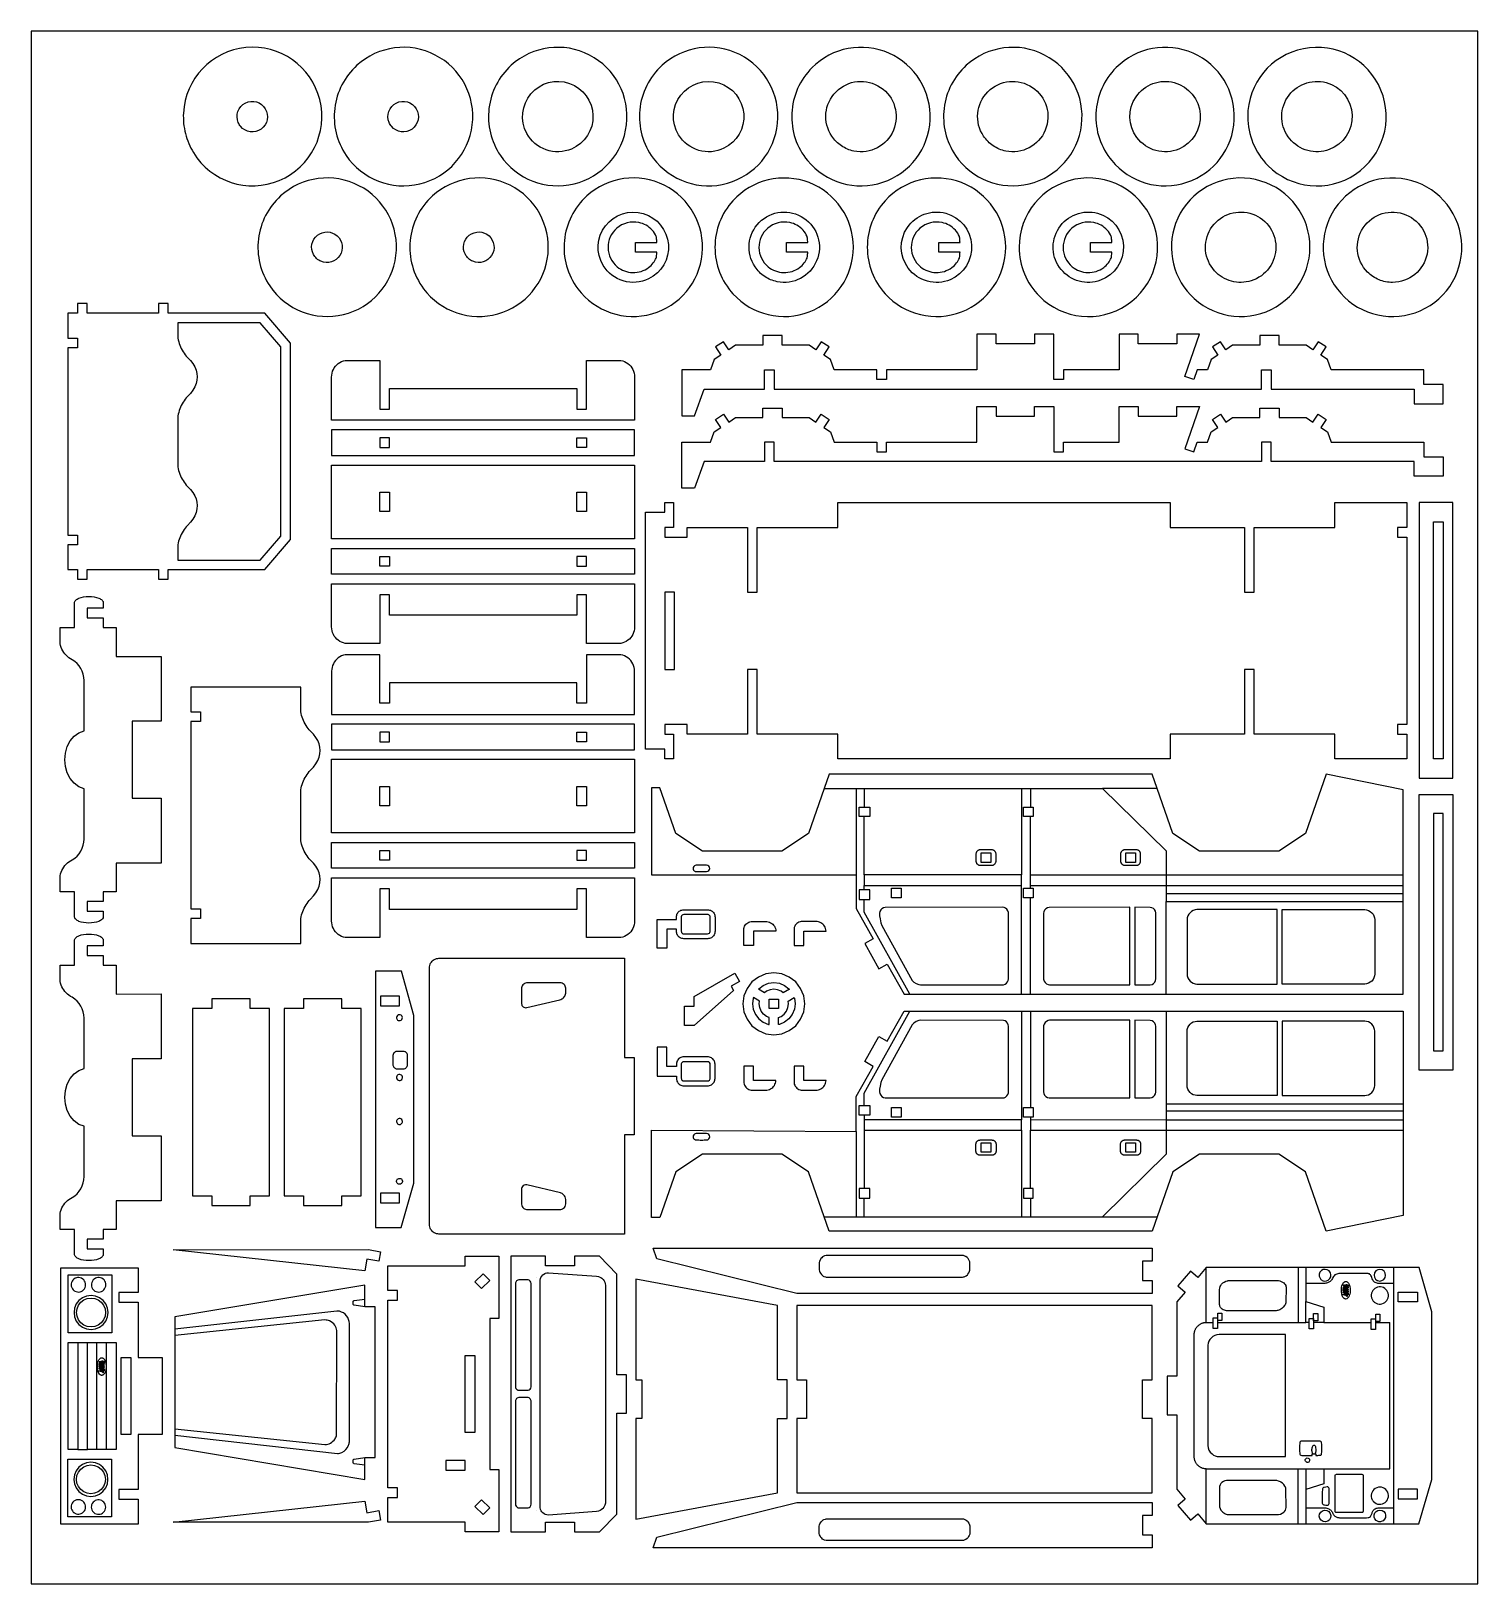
# Model space of a CAD drawing. Extents: x -427 to 475, y -546 to 421.
import ezdxf

# ---------------------------------------------------------------- set-up
doc = ezdxf.new("R2010")
doc.units = 0
doc.header["$MEASUREMENT"] = 0
doc.layers.get('0').update_dxf_attribs({"linetype": 'CONTINUOUS'})
doc.layers.add('ENGRAVING', color=1, linetype='CONTINUOUS')

msp = doc.modelspace()

# ---------------------------------------------------------------- linework, layer by layer
for points in [[(-426.7, -546.44), (474.75, -546.44), (474.75, 421.11), (-426.7, 421.11)], [(-403.72, 85.54), (-397.71, 85.54), (-397.71, 79.53), (-391.7, 79.53), (-391.7, 85.54), (-347.23, 85.53), (-347.23, 79.53), (-341.22, 79.53), (-341.22, 85.53), (-281.11, 85.53), (-265.12, 104.26), (-265.12, 226.56), (-281.11, 245.28), (-341.22, 245.28), (-341.22, 251.29), (-347.23, 251.29), (-347.23, 245.28), (-391.7, 245.28), (-391.7, 251.29), (-397.7, 251.29), (-397.7, 245.28), (-403.71, 245.28), (-403.71, 229.81), (-397.69, 229.81), (-397.69, 223.8), (-403.7, 223.8), (-403.69, 107.02), (-397.69, 107.02), (-397.68, 101.01), (-403.71, 101.01)], [(-335.21, 91.54), (-283.88, 91.54), (-271.13, 106.47), (-271.14, 224.35), (-283.88, 239.27), (-335.21, 239.27), (-335.21, 229.81), (-335, 228.68), (-334.73, 227.57), (-334.41, 226.47), (-334.04, 225.39), (-333.61, 224.32), (-333.12, 223.29), (-332.59, 222.27), (-332.01, 221.29), (-331.37, 220.34), (-330.69, 219.41), (-329.97, 218.53), (-329.2, 217.68), (-327.4, 215.82), (-325.91, 213.9), (-324.73, 211.92), (-323.89, 209.89), (-323.37, 207.84), (-323.19, 205.77), (-323.35, 203.64), (-323.85, 201.52), (-324.69, 199.43), (-325.87, 197.37), (-327.37, 195.37), (-329.2, 193.43), (-329.97, 192.59), (-330.69, 191.7), (-331.37, 190.78), (-332.01, 189.83), (-332.59, 188.84), (-333.12, 187.83), (-333.61, 186.79), (-334.04, 185.73), (-334.41, 184.65), (-334.73, 183.55), (-335, 182.43), (-335.21, 181.31), (-335.21, 149.51), (-335, 148.38), (-334.74, 147.27), (-334.42, 146.17), (-334.04, 145.09), (-333.61, 144.03), (-333.13, 142.99), (-332.59, 141.98), (-332.01, 140.99), (-331.38, 140.04), (-330.7, 139.12), (-329.97, 138.23), (-329.2, 137.39), (-327.4, 135.53), (-325.91, 133.6), (-324.74, 131.62), (-323.89, 129.6), (-323.37, 127.54), (-323.19, 125.47), (-323.35, 123.34), (-323.85, 121.22), (-324.69, 119.13), (-325.87, 117.08), (-327.38, 115.07), (-329.2, 113.14), (-329.97, 112.29), (-330.7, 111.4), (-331.38, 110.48), (-332.01, 109.53), (-332.59, 108.55), (-333.13, 107.53), (-333.61, 106.49), (-334.04, 105.43), (-334.42, 104.35), (-334.74, 103.25), (-335, 102.14), (-335.21, 101.01)], [(-21.32, 181.38), (-13.34, 181.38), (-7.33, 197.93), (30.21, 197.93), (30.22, 209.95), (36.22, 209.95), (36.22, 197.93), (339.83, 197.93), (339.83, 209.95), (345.83, 209.95), (345.83, 197.93), (435.06, 197.93), (435.06, 188.87), (453.09, 188.87), (453.09, 200.88), (441.07, 200.88), (441.07, 209.95), (383.36, 209.95), (381.06, 216.5), (376.91, 219.25), (380.23, 224.26), (375.22, 227.58), (371.9, 222.57), (367.75, 225.32), (350.83, 225.32), (350.83, 231.33), (338.81, 231.33), (338.81, 225.32), (321.88, 225.32), (317.73, 222.57), (314.41, 227.58), (309.4, 224.26), (312.72, 219.25), (308.57, 216.5), (306.28, 209.95), (299.91, 209.95), (297.8, 203.94), (292.13, 205.93), (301.32, 232.16), (287.19, 232.16), (287.19, 226.15), (263.16, 226.15), (263.16, 232.16), (251.14, 232.16), (251.14, 209.95), (216.55, 209.95), (216.55, 203.94), (210.54, 203.94), (210.54, 232.16), (198.53, 232.16), (198.53, 226.15), (174.49, 226.15), (174.49, 232.16), (162.47, 232.16), (162.47, 209.95), (106.29, 209.95), (106.29, 203.94), (100.27, 203.94), (100.27, 209.95), (73.74, 209.95), (71.45, 216.5), (67.3, 219.25), (70.62, 224.26), (65.61, 227.58), (62.29, 222.57), (58.14, 225.32), (41.21, 225.32), (41.21, 231.33), (29.19, 231.33), (29.19, 225.32), (12.26, 225.32), (8.11, 222.57), (4.79, 227.58), (-0.21, 224.26), (3.11, 219.25), (-1.04, 216.5), (-3.34, 209.95), (-21.32, 209.95)], [(-239.46, 178.64), (-239.46, 205.56), (-239.4, 206.77), (-239.19, 207.95), (-238.85, 209.11), (-238.37, 210.22), (-237.78, 211.27), (-237.06, 212.24), (-236.24, 213.12), (-235.33, 213.9), (-234.33, 214.58), (-233.26, 215.13), (-232.13, 215.56), (-230.96, 215.85), (-209.47, 215.85), (-209.47, 185.58), (-203.46, 185.58), (-203.46, 198.31), (-86.69, 198.31), (-86.69, 185.58), (-80.68, 185.58), (-80.68, 215.85), (-59.19, 215.85), (-58.03, 215.56), (-56.9, 215.13), (-55.83, 214.58), (-54.83, 213.9), (-53.91, 213.12), (-53.09, 212.24), (-52.38, 211.27), (-51.78, 210.22), (-51.31, 209.11), (-50.97, 207.95), (-50.76, 206.77), (-50.69, 205.56), (-50.69, 178.64)], [(-21.32, 136.31), (-21.32, 164.88), (-3.34, 164.88), (-1.04, 171.42), (3.11, 174.17), (-0.21, 179.18), (4.79, 182.5), (8.11, 177.49), (12.26, 180.25), (29.19, 180.25), (29.19, 186.25), (41.21, 186.25), (41.21, 180.25), (58.14, 180.25), (62.29, 177.49), (65.61, 182.5), (70.62, 179.18), (67.3, 174.17), (71.45, 171.42), (73.74, 164.88), (100.27, 164.88), (100.27, 158.87), (106.29, 158.87), (106.29, 164.88), (162.47, 164.88), (162.47, 187.09), (174.49, 187.09), (174.49, 181.08), (198.53, 181.08), (198.53, 187.09), (210.54, 187.09), (210.54, 158.87), (216.55, 158.87), (216.55, 164.88), (251.14, 164.88), (251.14, 187.09), (263.16, 187.09), (263.16, 181.08), (287.19, 181.08), (287.19, 187.09), (301.32, 187.09), (292.13, 160.85), (297.8, 158.87), (299.91, 164.88), (306.28, 164.88), (308.57, 171.42), (312.72, 174.17), (309.4, 179.18), (314.41, 182.5), (317.73, 177.49), (321.88, 180.25), (338.81, 180.25), (338.81, 186.25), (350.83, 186.25), (350.83, 180.25), (367.75, 180.25), (371.9, 177.49), (375.22, 182.5), (380.23, 179.18), (376.91, 174.17), (381.06, 171.42), (383.36, 164.88), (441.07, 164.88), (441.07, 155.81), (453.09, 155.81), (453.09, 143.79), (435.06, 143.79), (435.06, 152.86), (345.83, 152.86), (345.83, 164.88), (339.83, 164.88), (339.83, 152.86), (36.22, 152.86), (36.22, 164.88), (30.22, 164.88), (30.21, 152.86), (-7.33, 152.86), (-13.34, 136.31)], [(-239.46, 156.67), (-50.69, 156.67), (-50.69, 172.63), (-239.46, 172.63)], [(-209.47, 161.65), (-203.46, 161.65), (-203.46, 167.66), (-209.47, 167.66)], [(-86.69, 161.65), (-86.69, 167.66), (-80.68, 167.66), (-80.68, 161.65)], [(-239.46, 104.78), (-239.46, 150.66), (-50.69, 150.66), (-50.69, 104.78)], [(-209.47, 121.71), (-209.47, 133.73), (-203.46, 133.73), (-203.46, 121.71)], [(-86.69, 121.71), (-86.69, 133.73), (-80.68, 133.73), (-80.68, 121.71)], [(-43.86, -26.42), (-43.86, 121.31), (-31.84, 121.31), (-31.84, 127.32), (-26.54, 127.32), (-26.54, 111.84), (-31.84, 111.84), (-31.84, 105.83), (-17.85, 105.83), (-17.85, 111.84), (19.7, 111.84), (19.72, 71.49), (25.72, 71.49), (25.7, 111.84), (75.91, 111.84), (75.91, 127.32), (283.08, 127.32), (283.08, 111.84), (329.35, 111.84), (329.37, 71.48), (335.33, 71.48), (335.31, 111.84), (385.52, 111.84), (385.52, 127.32), (430.55, 127.32), (430.55, 111.84), (424.54, 111.84), (424.54, 105.83), (430.55, 105.83), (430.55, -10.94), (424.54, -10.94), (424.54, -16.95), (430.55, -16.95), (430.55, -32.43), (385.52, -32.43), (385.52, -16.95), (335.34, -16.95), (335.34, 23.41), (329.32, 23.41), (329.32, -16.95), (283.08, -16.95), (283.08, -32.43), (75.91, -32.43), (75.91, -16.95), (25.7, -16.95), (25.7, 23.41), (19.7, 23.41), (19.7, -16.95), (-17.85, -16.95), (-17.85, -10.94), (-31.84, -10.94), (-31.84, -16.95), (-26.54, -16.95), (-26.54, -32.43), (-31.84, -32.43), (-31.84, -26.42)], [(438.07, -44.45), (459.09, -44.45), (459.1, 127.32), (438.07, 127.32)], [(447.06, -32.43), (447.07, 115.3), (453.07, 115.3), (453.07, -32.43)], [(-239.46, 82.8), (-239.46, 98.77), (-50.69, 98.77), (-50.69, 82.8)], [(-209.47, 93.79), (-203.46, 93.79), (-203.46, 87.78), (-209.47, 87.78)], [(-86.69, 87.78), (-80.68, 87.78), (-80.68, 93.79), (-86.69, 93.79)], [(-399.21, -131.93), (-399.45, -131.49), (-399.6, -131.02), (-399.65, -130.51), (-399.65, -115.31), (-408.65, -115.31), (-408.65, -106.33), (-408.5, -105.18), (-408.25, -104.04), (-407.91, -102.93), (-407.47, -101.86), (-406.94, -100.82), (-406.33, -99.83), (-405.64, -98.9), (-404.87, -98.03), (-404.02, -97.23), (-403.12, -96.51), (-402.15, -95.86), (-401.13, -95.33), (-399.5, -94.24), (-398.02, -92.94), (-396.73, -91.46), (-395.64, -89.83), (-394.77, -88.06), (-394.14, -86.2), (-393.75, -84.27), (-393.62, -82.31), (-393.62, -50.97), (-396.86, -49.73), (-399.79, -47.59), (-402.24, -44.67), (-404.1, -41.13), (-405.25, -37.15), (-405.64, -32.94), (-405.25, -28.73), (-404.1, -24.75), (-402.24, -21.21), (-399.79, -18.29), (-396.86, -16.15), (-393.62, -14.91), (-393.62, 16.43), (-393.75, 18.39), (-394.14, 20.32), (-394.77, 22.18), (-395.64, 23.94), (-396.73, 25.58), (-398.02, 27.05), (-399.5, 28.35), (-401.14, 29.44), (-402.15, 30), (-403.12, 30.65), (-404.02, 31.37), (-404.87, 32.17), (-405.64, 33.04), (-406.33, 33.97), (-406.94, 34.96), (-407.47, 35.99), (-407.91, 37.07), (-408.25, 38.18), (-408.5, 39.31), (-408.65, 40.47), (-408.65, 49.48), (-399.65, 49.48), (-399.65, 64.68), (-399.6, 65.19), (-399.45, 65.66), (-399.21, 66.1), (-398.88, 66.5), (-398.47, 66.88), (-397.99, 67.22), (-397.45, 67.53), (-396.84, 67.8), (-395.48, 68.26), (-393.96, 68.58), (-392.34, 68.78), (-390.66, 68.84), (-388.98, 68.78), (-387.36, 68.58), (-385.84, 68.26), (-384.48, 67.8), (-383.87, 67.53), (-383.33, 67.22), (-382.85, 66.88), (-382.44, 66.5), (-382.11, 66.1), (-381.87, 65.66), (-381.72, 65.19), (-381.67, 61.47), (-391.66, 61.47), (-391.66, 55.48), (-381.67, 55.48), (-381.67, 49.48), (-373.68, 49.48), (-373.68, 31.47), (-345.57, 31.48), (-345.57, -8.87), (-363.6, -8.87), (-363.6, -56.95), (-345.57, -56.95), (-345.57, -97.31), (-373.68, -97.31), (-373.68, -115.31), (-381.67, -115.31), (-381.67, -121.31), (-391.66, -121.31), (-391.66, -127.3), (-381.67, -127.3), (-381.67, -130.51), (-381.72, -131.02), (-381.87, -131.49), (-382.11, -131.93), (-382.44, -132.33), (-382.85, -132.71), (-383.33, -133.05), (-383.87, -133.36), (-384.48, -133.63), (-385.84, -134.09), (-387.36, -134.41), (-388.98, -134.61), (-390.66, -134.67), (-392.34, -134.61), (-393.96, -134.41), (-395.48, -134.09), (-396.84, -133.63), (-397.45, -133.36), (-397.99, -133.05), (-398.47, -132.71), (-398.88, -132.33)], [(-237.06, 43.2), (-237.78, 44.17), (-238.37, 45.22), (-238.85, 46.33), (-239.19, 47.48), (-239.4, 48.67), (-239.46, 49.87), (-239.46, 76.79), (-50.69, 76.79), (-50.69, 49.87), (-50.76, 48.67), (-50.97, 47.48), (-51.31, 46.33), (-51.78, 45.22), (-52.38, 44.17), (-53.09, 43.2), (-53.91, 42.32), (-54.83, 41.53), (-55.83, 40.86), (-56.9, 40.31), (-58.03, 39.88), (-59.19, 39.58), (-80.68, 39.58), (-80.68, 69.86), (-86.69, 69.86), (-86.69, 57.12), (-203.46, 57.12), (-203.46, 69.86), (-209.47, 69.86), (-209.47, 39.58), (-230.96, 39.58), (-232.13, 39.88), (-233.26, 40.31), (-234.33, 40.86), (-235.33, 41.53), (-236.24, 42.32)], [(-25.83, 23.41), (-25.83, 71.48), (-31.84, 71.48), (-31.84, 23.41)], [(-239.46, -4.65), (-50.69, -4.65), (-50.69, 22.27), (-50.76, 23.47), (-50.97, 24.66), (-51.31, 25.82), (-51.78, 26.93), (-52.38, 27.97), (-53.09, 28.94), (-53.91, 29.83), (-54.83, 30.61), (-55.83, 31.28), (-56.9, 31.84), (-58.03, 32.26), (-59.19, 32.56), (-80.68, 32.56), (-80.68, 2.29), (-86.69, 2.29), (-86.69, 15.02), (-203.46, 15.02), (-203.46, 2.29), (-209.47, 2.29), (-209.47, 32.56), (-230.96, 32.56), (-232.13, 32.26), (-233.26, 31.84), (-234.33, 31.28), (-235.33, 30.61), (-236.24, 29.83), (-237.06, 28.94), (-237.78, 27.97), (-238.37, 26.93), (-238.85, 25.82), (-239.19, 24.66), (-239.4, 23.47), (-239.46, 22.27)], [(-327.09, -147.34), (-258.59, -147.34), (-258.59, -131.86), (-258.38, -130.73), (-258.11, -129.62), (-257.79, -128.52), (-257.42, -127.44), (-256.99, -126.38), (-256.51, -125.34), (-255.97, -124.33), (-255.39, -123.34), (-254.75, -122.39), (-254.07, -121.47), (-253.35, -120.58), (-252.58, -119.74), (-250.75, -117.8), (-249.25, -115.8), (-248.07, -113.74), (-247.23, -111.65), (-246.73, -109.53), (-246.57, -107.4), (-246.75, -105.33), (-247.27, -103.28), (-248.11, -101.25), (-249.29, -99.27), (-250.78, -97.34), (-252.58, -95.49), (-253.35, -94.64), (-254.07, -93.75), (-254.75, -92.83), (-255.39, -91.88), (-255.97, -90.89), (-256.5, -89.88), (-256.99, -88.84), (-257.42, -87.78), (-257.79, -86.7), (-258.11, -85.6), (-258.38, -84.49), (-258.59, -83.36), (-258.59, -51.56), (-258.38, -50.44), (-258.11, -49.32), (-257.79, -48.23), (-257.41, -47.14), (-256.98, -46.08), (-256.5, -45.04), (-255.97, -44.03), (-255.38, -43.05), (-254.75, -42.09), (-254.07, -41.17), (-253.34, -40.29), (-252.57, -39.44), (-250.75, -37.5), (-249.25, -35.5), (-248.07, -33.45), (-247.23, -31.35), (-246.72, -29.23), (-246.57, -27.1), (-246.75, -25.03), (-247.26, -22.98), (-248.11, -20.96), (-249.29, -18.98), (-250.78, -17.05), (-252.57, -15.19), (-253.34, -14.34), (-254.07, -13.46), (-254.75, -12.54), (-255.38, -11.58), (-255.97, -10.6), (-256.5, -9.59), (-256.98, -8.55), (-257.41, -7.49), (-257.79, -6.41), (-258.11, -5.31), (-258.38, -4.19), (-258.58, -3.07), (-258.58, 12.41), (-327.09, 12.41), (-327.08, -3.07), (-321.06, -3.07), (-321.06, -9.08), (-327.07, -9.08), (-327.07, -125.85), (-321.06, -125.85), (-321.06, -131.86), (-327.08, -131.86)], [(-239.46, -26.63), (-50.69, -26.63), (-50.69, -10.66), (-239.46, -10.66)], [(-209.47, -15.64), (-209.47, -21.65), (-203.46, -21.65), (-203.46, -15.64)], [(-86.69, -21.65), (-86.69, -15.64), (-80.68, -15.64), (-80.68, -21.65)], [(-239.46, -78.51), (-239.46, -32.64), (-50.69, -32.64), (-50.69, -78.51)], [(-40.23, -104.64), (87.45, -104.64), (87.45, -125.66), (97.96, -144.5), (92.72, -147.43), (101.51, -163.17), (106.76, -160.24), (117.21, -178.96), (120.79, -178.96), (190.41, -178.96), (196.04, -178.96), (280.48, -178.96), (428.23, -178.96), (428.23, -121.16), (428.23, -116.48), (428.23, -111.27), (428.23, -104.64), (428.23, -51.61), (380.18, -41.81), (367.21, -78.83), (350.71, -89.77), (301.21, -89.77), (284.71, -78.83), (274.87, -50.73), (271.74, -41.81), (70.57, -41.81), (67.44, -50.73), (57.6, -78.83), (41.1, -89.77), (-8.4, -89.77), (-24.9, -78.83), (-34.87, -50.39), (-40.23, -50.39)], [(-209.47, -49.57), (-203.46, -49.57), (-203.46, -61.58), (-209.47, -61.58)], [(-80.68, -61.58), (-86.69, -61.58), (-86.69, -49.57), (-80.68, -49.57)], [(438.07, -226.24), (438.07, -54.47), (459.1, -54.47), (459.09, -226.24)], [(191.69, -68.37), (191.69, -62.37), (196.04, -62.37), (197.7, -62.37), (197.7, -68.37), (196.04, -68.37)], [(447.06, -214.22), (453.07, -214.22), (453.07, -66.5), (447.07, -66.49)], [(-239.46, -100.49), (-239.46, -84.52), (-50.69, -84.52), (-50.69, -100.49)], [(-209.47, -95.51), (-209.47, -89.5), (-203.46, -89.5), (-203.46, -95.51)], [(-86.69, -95.51), (-80.68, -95.51), (-80.68, -89.5), (-86.69, -89.5)], [(165.25, -96.94), (165.25, -90.94), (171.24, -90.94), (171.24, -96.94)], [(255.34, -96.94), (255.34, -90.94), (261.35, -90.94), (261.35, -96.94)], [(-237.06, -140.09), (-237.78, -139.12), (-238.37, -138.07), (-238.85, -136.97), (-239.19, -135.81), (-239.4, -134.62), (-239.46, -133.42), (-239.46, -106.5), (-50.69, -106.5), (-50.69, -133.42), (-50.76, -134.62), (-50.97, -135.81), (-51.31, -136.97), (-51.78, -138.07), (-52.38, -139.12), (-53.09, -140.09), (-53.91, -140.98), (-54.83, -141.76), (-55.83, -142.43), (-56.9, -142.99), (-58.03, -143.41), (-59.19, -143.71), (-80.68, -143.71), (-80.68, -113.44), (-86.69, -113.44), (-86.69, -126.17), (-203.46, -126.17), (-203.46, -113.44), (-209.47, -113.44), (-209.47, -143.71), (-230.96, -143.71), (-232.13, -143.41), (-233.26, -142.99), (-234.33, -142.43), (-235.33, -141.76), (-236.24, -140.98)], [(109.42, -118.87), (109.42, -112.87), (115.43, -112.87), (115.43, -118.87)], [(191.69, -118.85), (191.69, -112.84), (196.04, -112.84), (197.7, -112.84), (197.7, -118.85), (196.04, -118.85)], [(123.32, -171.44), (124.74, -172.42), (126.31, -173.02), (127.49, -173.17), (179.12, -173.13), (180.16, -172.8), (181.05, -172.2), (181.73, -171.38), (182.15, -170.38), (182.27, -169.45), (182.23, -128.01), (181.9, -126.97), (181.3, -126.08), (180.48, -125.4), (179.48, -124.98), (178.55, -124.86), (105.39, -124.88), (104.32, -125.15), (103.39, -125.71), (102.66, -126.5), (102.17, -127.47), (101.98, -128.58), (101.99, -130.25), (102.22, -132.08), (102.81, -134.43), (103.44, -136.1), (122.36, -170.37)], [(205.86, -172.5), (206.89, -172.99), (207.86, -173.17), (257.9, -173.17), (257.9, -124.86), (207.66, -124.88), (206.53, -125.17), (205.55, -125.76), (204.79, -126.59), (204.3, -127.62), (204.13, -128.59), (204.14, -169.64), (204.43, -170.77), (205.02, -171.74)], [(260.91, -173.17), (270.58, -173.15), (271.71, -172.86), (272.68, -172.27), (273.44, -171.44), (273.93, -170.41), (274.1, -169.44), (274.09, -128.39), (273.8, -127.26), (273.21, -126.29), (272.53, -125.64), (271.53, -125.1), (270.58, -124.88), (260.91, -124.86)], [(-36.61, -150.4), (-36.61, -132.38), (-24.6, -132.38), (-24.6, -130.96), (-24.57, -130.36), (-24.45, -129.77), (-24.26, -129.2), (-23.99, -128.67), (-23.66, -128.17), (-23.26, -127.72), (-22.81, -127.32), (-22.31, -126.99), (-21.78, -126.72), (-21.21, -126.53), (-20.62, -126.41), (-20.02, -126.37), (-5.15, -126.37), (-4.55, -126.41), (-3.96, -126.53), (-3.39, -126.72), (-2.86, -126.99), (-2.36, -127.32), (-1.91, -127.72), (-1.51, -128.17), (-1.18, -128.67), (-0.92, -129.2), (-0.72, -129.77), (-0.61, -130.36), (-0.57, -130.96), (-0.57, -139.81), (-0.61, -140.41), (-0.72, -140.99), (-0.92, -141.56), (-1.18, -142.1), (-1.51, -142.6), (-1.91, -143.05), (-2.36, -143.44), (-2.86, -143.78), (-3.39, -144.04), (-3.96, -144.23), (-4.55, -144.35), (-5.15, -144.39), (-20.02, -144.39), (-20.62, -144.35), (-21.21, -144.23), (-21.78, -144.04), (-22.31, -143.78), (-22.81, -143.44), (-23.26, -143.05), (-23.66, -142.6), (-23.99, -142.1), (-24.26, -141.56), (-24.45, -140.99), (-24.57, -140.41), (-24.6, -139.81), (-24.6, -138.38), (-30.61, -138.38), (-30.61, -150.4)], [(17.47, -148.62), (17.47, -139.62), (17.42, -138.88), (17.47, -138.13), (17.62, -137.4), (17.88, -136.7), (18.23, -136.04), (18.68, -135.44), (19.21, -134.91), (19.81, -134.46), (20.46, -134.1), (21.16, -133.84), (21.89, -133.68), (22.64, -133.63), (30.99, -133.63), (31.79, -133.68), (32.58, -133.83), (33.35, -134.08), (34.07, -134.42), (34.75, -134.85), (35.38, -135.36), (35.93, -135.95), (36.4, -136.6), (36.79, -137.3), (37.09, -138.05), (37.29, -138.83), (37.4, -139.62), (23.47, -139.62), (23.47, -148.62)], [(48.7, -148.62), (54.69, -148.62), (54.69, -139.62), (68.62, -139.62), (68.51, -138.83), (68.31, -138.05), (68.01, -137.3), (67.62, -136.6), (67.15, -135.95), (66.6, -135.36), (65.98, -134.85), (65.3, -134.42), (64.57, -134.08), (63.8, -133.83), (63.01, -133.68), (62.21, -133.63), (53.86, -133.63), (53.11, -133.68), (52.38, -133.84), (51.68, -134.1), (51.03, -134.46), (50.43, -134.91), (49.9, -135.44), (49.46, -136.04), (49.1, -136.7), (48.84, -137.4), (48.69, -138.13), (48.64, -138.88), (48.7, -139.62)], [(296.33, -171.57), (297.43, -172.16), (298.63, -172.54), (299.6, -172.66), (349.76, -172.67), (349.76, -126.3), (299.6, -126.31), (298.63, -126.43), (297.43, -126.81), (296.33, -127.4), (295.38, -128.19), (294.59, -129.14), (294, -130.23), (293.62, -131.44), (293.5, -132.41), (293.5, -166.56), (293.62, -167.53), (294, -168.74), (294.59, -169.83), (295.38, -170.78)], [(404.37, -172.66), (352.77, -172.67), (352.77, -126.3), (404.37, -126.31), (405.33, -126.43), (406.54, -126.81), (407.63, -127.4), (408.59, -128.19), (409.37, -129.14), (409.97, -130.23), (410.34, -131.44), (410.46, -132.41), (410.46, -166.56), (410.34, -167.53), (409.97, -168.74), (409.37, -169.83), (408.59, -170.78), (407.63, -171.57), (406.54, -172.16), (405.33, -172.54)], [(-398.88, -342.67), (-399.21, -342.26), (-399.45, -341.82), (-399.6, -341.35), (-399.65, -340.85), (-399.65, -325.65), (-408.65, -325.65), (-408.65, -316.66), (-408.5, -315.51), (-408.25, -314.38), (-407.91, -313.27), (-407.47, -312.19), (-406.94, -311.16), (-406.33, -310.17), (-405.64, -309.24), (-404.87, -308.37), (-404.02, -307.57), (-403.12, -306.85), (-402.15, -306.2), (-401.13, -305.66), (-399.5, -304.57), (-398.02, -303.28), (-396.73, -301.8), (-395.64, -300.16), (-394.77, -298.4), (-394.14, -296.54), (-393.75, -294.61), (-393.62, -292.65), (-393.62, -261.31), (-396.86, -260.07), (-399.79, -257.93), (-402.24, -255.01), (-404.1, -251.47), (-405.25, -247.48), (-405.64, -243.28), (-405.25, -239.07), (-404.1, -235.09), (-402.24, -231.54), (-399.79, -228.62), (-396.86, -226.49), (-393.62, -225.25), (-393.62, -193.9), (-393.75, -191.94), (-394.14, -190.02), (-394.77, -188.16), (-395.64, -186.39), (-396.73, -184.76), (-398.02, -183.28), (-399.5, -181.99), (-401.14, -180.9), (-402.15, -180.34), (-403.12, -179.69), (-404.02, -178.96), (-404.87, -178.16), (-405.64, -177.3), (-406.33, -176.36), (-406.94, -175.38), (-407.47, -174.34), (-407.91, -173.27), (-408.25, -172.16), (-408.5, -171.02), (-408.65, -169.87), (-408.65, -160.85), (-399.65, -160.85), (-399.65, -145.65), (-399.6, -145.15), (-399.45, -144.68), (-399.21, -144.24), (-398.88, -143.83), (-398.47, -143.46), (-397.99, -143.12), (-397.45, -142.81), (-396.84, -142.53), (-395.48, -142.08), (-393.96, -141.76), (-392.34, -141.56), (-390.66, -141.5), (-388.98, -141.56), (-387.36, -141.76), (-385.84, -142.08), (-384.48, -142.53), (-383.87, -142.81), (-383.33, -143.12), (-382.85, -143.46), (-382.44, -143.83), (-382.11, -144.24), (-381.87, -144.68), (-381.72, -145.15), (-381.67, -148.86), (-391.66, -148.86), (-391.66, -154.86), (-381.67, -154.86), (-381.67, -160.85), (-373.68, -160.85), (-373.68, -178.87), (-345.57, -178.85), (-345.57, -219.21), (-363.6, -219.21), (-363.6, -267.29), (-345.57, -267.29), (-345.57, -307.65), (-373.68, -307.65), (-373.68, -325.65), (-381.67, -325.65), (-381.67, -331.64), (-391.66, -331.64), (-391.66, -337.64), (-381.67, -337.64), (-381.67, -340.85), (-381.72, -341.35), (-381.87, -341.82), (-382.11, -342.26), (-382.44, -342.67), (-382.85, -343.04), (-383.33, -343.38), (-383.87, -343.69), (-384.48, -343.97), (-385.84, -344.42), (-387.36, -344.75), (-388.98, -344.94), (-390.66, -345.01), (-392.34, -344.94), (-393.96, -344.75), (-395.48, -344.42), (-396.84, -343.97), (-397.45, -343.69), (-397.99, -343.38), (-398.47, -343.04)], [(-176.79, -326.65), (-177.31, -326.06), (-177.75, -325.41), (-178.09, -324.7), (-178.35, -323.96), (-178.5, -323.19), (-178.55, -322.4), (-178.55, -162.65), (-178.5, -161.86), (-178.35, -161.09), (-178.09, -160.35), (-177.75, -159.64), (-177.31, -158.99), (-176.79, -158.4), (-176.2, -157.88), (-175.55, -157.44), (-174.84, -157.09), (-174.1, -156.84), (-173.33, -156.69), (-172.54, -156.64), (-56.9, -156.64), (-56.9, -218.49), (-50.89, -218.49), (-50.89, -266.57), (-56.9, -266.57), (-56.9, -328.42), (-172.54, -328.42), (-173.33, -328.36), (-174.1, -328.21), (-174.84, -327.96), (-175.55, -327.61), (-176.2, -327.17)], [(-212.07, -324.41), (-196.15, -324.41), (-188.2, -296.82), (-188.2, -192.35), (-195.98, -164.66), (-212.07, -164.66)], [(-19.51, -198.49), (-19.51, -186.47), (-13.5, -186.47), (-13.5, -180.46), (11.74, -165.87), (14.73, -171.07), (9.54, -174.06), (10.97, -176.68), (-13.5, -198.49)], [(26.45, -201.66), (31.1, -203.58), (36.08, -204.24), (41.07, -203.58), (45.72, -201.66), (49.7, -198.6), (52.77, -194.61), (54.69, -189.96), (55.35, -184.98), (54.69, -179.99), (52.77, -175.34), (49.7, -171.36), (45.72, -168.29), (41.07, -166.37), (36.08, -165.71), (31.1, -166.37), (26.45, -168.29), (22.46, -171.36), (19.4, -175.34), (17.48, -179.99), (16.82, -184.98), (17.48, -189.96), (19.4, -194.61), (22.46, -198.6)], [(26.43, -175.94), (26.7, -175.59), (29.45, -173.48), (32.65, -172.16), (36.08, -171.7), (39.52, -172.16), (42.72, -173.48), (45.47, -175.59), (45.74, -175.94), (41.94, -178.13), (40.62, -177.12), (38.43, -176.21), (36.08, -175.9), (33.74, -176.21), (31.55, -177.12), (30.23, -178.13)], [(-326.17, -304.65), (-314.15, -304.65), (-314.15, -310.66), (-290.11, -310.66), (-290.11, -304.65), (-278.09, -304.65), (-278.09, -187.88), (-290.11, -187.88), (-290.11, -181.87), (-314.15, -181.87), (-314.15, -187.88), (-326.17, -187.88)], [(-269.05, -304.65), (-257.03, -304.65), (-257.03, -310.66), (-232.99, -310.66), (-232.99, -304.65), (-220.97, -304.65), (-220.97, -187.88), (-232.99, -187.88), (-232.99, -181.87), (-257.03, -181.87), (-257.03, -187.88), (-269.05, -187.88)], [(-209.06, -186.15), (-197.05, -186.15), (-197.05, -180.14), (-209.06, -180.14)], [(26.7, -194.36), (29.45, -196.47), (32.65, -197.79), (33.09, -197.85), (33.09, -193.47), (31.55, -192.83), (29.67, -191.39), (28.23, -189.51), (27.32, -187.32), (27.01, -184.98), (27.23, -183.32), (23.43, -181.13), (23.27, -181.54), (22.81, -184.98), (23.27, -188.41), (24.59, -191.61)], [(33.09, -187.97), (33.09, -181.98), (39.08, -181.98), (39.08, -187.97)], [(39.08, -197.85), (39.08, -193.47), (40.62, -192.83), (42.5, -191.39), (43.94, -189.51), (44.85, -187.32), (45.16, -184.98), (44.94, -183.32), (48.73, -181.13), (48.9, -181.54), (49.36, -184.98), (48.9, -188.41), (47.58, -191.61), (45.47, -194.36), (42.72, -196.47), (39.52, -197.79)], [(-40.23, -318.05), (-40.23, -263.79), (87.45, -264.6), (87.45, -242.77), (97.96, -223.94), (92.72, -221.01), (101.51, -205.26), (106.76, -208.19), (117.21, -189.48), (120.79, -189.48), (428.23, -189.48), (428.23, -247.27), (428.23, -251.95), (428.23, -257.17), (428.23, -263.79), (428.23, -316.83), (380.18, -326.63), (367.21, -289.6), (350.71, -278.66), (301.21, -278.66), (284.71, -289.6), (271.74, -326.63), (70.57, -326.63), (57.6, -289.6), (41.1, -278.66), (-8.4, -278.66), (-24.9, -289.6), (-34.87, -318.05)], [(103.39, -242.72), (104.32, -243.28), (105.39, -243.56), (178.55, -243.58), (179.48, -243.46), (180.48, -243.04), (181.3, -242.35), (181.9, -241.47), (182.23, -240.42), (182.27, -198.98), (182.15, -198.06), (181.73, -197.06), (181.05, -196.23), (180.16, -195.63), (179.12, -195.31), (127.49, -195.26), (126.31, -195.41), (124.74, -196.02), (123.32, -196.99), (122.36, -198.06), (103.44, -232.34), (102.81, -234), (102.22, -236.36), (101.99, -238.19), (101.98, -239.86), (102.17, -240.96), (102.66, -241.93)], [(205.55, -242.68), (206.53, -243.27), (207.66, -243.56), (257.9, -243.58), (257.9, -195.26), (207.86, -195.27), (206.89, -195.44), (205.86, -195.93), (205.02, -196.69), (204.43, -197.67), (204.14, -198.8), (204.13, -239.84), (204.3, -240.81), (204.79, -241.84)], [(260.91, -243.58), (270.58, -243.56), (271.53, -243.34), (272.53, -242.8), (273.21, -242.15), (273.8, -241.17), (274.09, -240.04), (274.1, -199), (273.93, -198.03), (273.44, -197), (272.68, -196.16), (271.71, -195.57), (270.58, -195.28), (260.91, -195.26)], [(296.33, -241.03), (295.38, -240.25), (294.59, -239.29), (294, -238.2), (293.62, -236.99), (293.5, -236.02), (293.5, -201.87), (293.62, -200.91), (294, -199.7), (294.59, -198.6), (295.38, -197.65), (296.33, -196.86), (297.43, -196.27), (298.63, -195.9), (299.6, -195.77), (349.76, -195.77), (349.76, -242.13), (299.6, -242.12), (298.63, -242), (297.43, -241.63)], [(352.77, -242.13), (404.37, -242.12), (405.33, -242), (406.54, -241.63), (407.63, -241.03), (408.59, -240.25), (409.37, -239.29), (409.97, -238.2), (410.34, -236.99), (410.46, -236.02), (410.46, -201.87), (410.34, -200.91), (409.97, -199.7), (409.37, -198.6), (408.59, -197.65), (407.63, -196.86), (406.54, -196.27), (405.33, -195.9), (404.37, -195.77), (352.77, -195.77)], [(-36.61, -230.03), (-24.6, -230.03), (-24.6, -231.45), (-24.57, -232.05), (-24.45, -232.64), (-24.26, -233.21), (-23.99, -233.74), (-23.66, -234.24), (-23.26, -234.69), (-22.81, -235.09), (-22.31, -235.42), (-21.78, -235.69), (-21.21, -235.88), (-20.62, -236), (-20.02, -236.04), (-5.15, -236.04), (-4.55, -236), (-3.96, -235.88), (-3.39, -235.69), (-2.86, -235.42), (-2.36, -235.09), (-1.91, -234.69), (-1.51, -234.24), (-1.18, -233.74), (-0.92, -233.21), (-0.72, -232.64), (-0.61, -232.05), (-0.57, -231.45), (-0.57, -222.6), (-0.61, -222), (-0.72, -221.42), (-0.92, -220.85), (-1.18, -220.31), (-1.51, -219.81), (-1.91, -219.36), (-2.36, -218.97), (-2.86, -218.64), (-3.39, -218.37), (-3.96, -218.18), (-4.55, -218.06), (-5.15, -218.02), (-20.02, -218.02), (-20.62, -218.06), (-21.21, -218.18), (-21.78, -218.37), (-22.31, -218.64), (-22.81, -218.97), (-23.26, -219.36), (-23.66, -219.81), (-23.99, -220.31), (-24.26, -220.85), (-24.45, -221.42), (-24.57, -222), (-24.6, -222.6), (-24.6, -224.03), (-30.61, -224.03), (-30.61, -212.01), (-36.61, -212.01)], [(19.21, -237.48), (19.81, -237.93), (20.46, -238.29), (21.16, -238.55), (21.89, -238.71), (22.64, -238.77), (30.99, -238.77), (31.79, -238.72), (32.58, -238.57), (33.35, -238.32), (34.07, -237.98), (34.75, -237.55), (35.38, -237.04), (35.93, -236.45), (36.4, -235.8), (36.79, -235.1), (37.09, -234.35), (37.29, -233.57), (37.4, -232.77), (23.47, -232.77), (23.47, -223.77), (17.47, -223.77), (17.47, -232.77), (17.42, -233.52), (17.47, -234.26), (17.62, -234.99), (17.88, -235.7), (18.23, -236.35), (18.68, -236.95)], [(50.43, -237.48), (51.03, -237.93), (51.68, -238.29), (52.38, -238.55), (53.11, -238.71), (53.86, -238.77), (62.21, -238.77), (63.01, -238.72), (63.8, -238.57), (64.57, -238.32), (65.3, -237.98), (65.98, -237.55), (66.6, -237.04), (67.15, -236.45), (67.62, -235.8), (68.01, -235.1), (68.31, -234.35), (68.51, -233.57), (68.62, -232.77), (54.69, -232.77), (54.69, -223.77), (48.7, -223.77), (48.7, -232.77), (48.64, -233.52), (48.69, -234.26), (48.84, -234.99), (49.1, -235.7), (49.46, -236.35), (49.9, -236.95)], [(115.43, -255.56), (109.42, -255.56), (109.42, -249.57), (115.43, -249.57)], [(191.69, -255.59), (191.69, -249.58), (197.7, -249.58), (197.7, -255.59)], [(165.25, -277.49), (165.25, -271.5), (171.24, -271.5), (171.24, -277.49)], [(255.34, -277.49), (255.34, -271.5), (261.35, -271.5), (261.35, -277.49)], [(-209.06, -308.94), (-197.05, -308.94), (-197.05, -302.93), (-209.06, -302.93)], [(191.69, -306.07), (196.04, -306.07), (197.7, -306.07), (197.7, -300.06), (196.04, -300.06), (191.69, -300.06)], [(-338.07, -338.27), (-216.46, -338.16), (-209.06, -339.44), (-210.08, -345.36), (-217.48, -344.08), (-218.72, -351.27)], [(-36.75, -343.85), (-39.18, -337.14), (271.84, -337.14), (271.84, -345.32), (265.83, -345.32), (265.83, -357.33), (271.84, -357.33), (271.84, -365.51), (50.36, -365.51)], [(-204.44, -507.97), (-204.45, -492.49), (-198.44, -492.49), (-198.44, -486.48), (-204.45, -486.48), (-204.45, -369.71), (-198.44, -369.71), (-198.44, -363.7), (-204.45, -363.7), (-204.45, -348.22), (-156.18, -348.27), (-156.18, -342.19), (-135.17, -342.21), (-135.17, -381.11), (-140.85, -381.11), (-140.85, -475.08), (-135.18, -475.08), (-135.18, -513.98), (-156.18, -513.98), (-156.18, -507.97)], [(-106.17, -513.98), (-106.17, -507.97), (-88.14, -507.97), (-88.14, -513.98), (-72.58, -513.98), (-61.71, -502.87), (-61.71, -440.12), (-55.7, -440.12), (-55.7, -416.08), (-61.71, -416.08), (-61.71, -353.44), (-72.44, -342.18), (-88.14, -342.19), (-88.14, -348.25), (-106.16, -348.27), (-106.17, -342.19), (-127.75, -342.21), (-127.74, -513.98)], [(66.45, -354.33), (66.86, -354.6), (67.28, -354.82), (68.2, -355.14), (68.68, -355.22), (153.65, -355.24), (154.14, -355.18), (154.62, -355.08), (155.08, -354.92), (155.93, -354.47), (156.68, -353.85), (157.01, -353.48), (157.57, -352.65), (158.06, -351.46), (158.18, -350.95), (158.28, -349.86), (158.27, -346.89), (158.13, -345.83), (157.8, -344.84), (157.45, -344.16), (157.17, -343.75), (156.5, -343.02), (155.73, -342.44), (155.52, -342.32), (154.62, -341.96), (154.14, -341.85), (153.4, -341.79), (68.68, -341.82), (67.73, -342.03), (66.86, -342.44), (66.45, -342.71), (65.9, -343.19), (65.42, -343.75), (64.89, -344.61), (64.6, -345.32), (64.4, -346.09), (64.3, -347.17), (64.31, -350.14), (64.36, -350.68), (64.52, -351.46), (64.78, -352.19), (65.14, -352.87), (65.73, -353.67)], [(-408.22, -509.16), (-408.22, -349.47), (-359.95, -349.47), (-359.95, -364.89), (-371.97, -364.89), (-371.97, -370.9), (-359.95, -370.9), (-359.95, -405.25), (-344.95, -405.25), (-344.95, -453.33), (-359.96, -453.33), (-359.95, -487.68), (-371.97, -487.68), (-371.97, -493.69), (-359.95, -493.69), (-359.95, -509.16)], [(-145.96, -362.43), (-140.87, -357.42), (-145.08, -353.13), (-150.18, -358.14)], [(-107.87, -502.16), (-108.39, -501.58), (-108.83, -500.93), (-109.25, -499.96), (-109.47, -498.89), (-109.5, -498.32), (-109.47, -357.18), (-109.25, -356.1), (-109.06, -355.6), (-108.55, -354.69), (-107.87, -353.9), (-107.47, -353.57), (-106.58, -353.02), (-106.1, -352.82), (-105.32, -352.6), (-104.22, -352.5), (-74.36, -354.64), (-73.25, -354.83), (-72.71, -355), (-71.71, -355.48), (-71.04, -355.96), (-70.25, -356.73), (-69.6, -357.63), (-69.23, -358.38), (-68.91, -359.44), (-68.8, -360.28), (-68.82, -495.9), (-68.86, -496.18), (-69.13, -497.27), (-69.6, -498.27), (-69.75, -498.51), (-70.43, -499.37), (-70.62, -499.57), (-71.48, -500.27), (-72.2, -500.68), (-73.24, -501.08), (-74.36, -501.26), (-104.22, -503.56), (-105.32, -503.46), (-106.34, -503.15), (-107.04, -502.79)], [(-49.9, -506.1), (38.34, -489.63), (38.34, -443.34), (44.43, -443.34), (44.43, -419.31), (38.34, -419.31), (38.34, -373.02), (-49.9, -356.55), (-49.9, -419.31), (-46.17, -419.31), (-46.17, -443.34), (-49.9, -443.34)], [(295.6, -506.62), (300.17, -502.72), (305.47, -508.93), (362.83, -508.93), (367.5, -508.93), (422.11, -508.93), (438.02, -508.93), (445.97, -481.34), (445.97, -376.87), (438.19, -349.18), (422.11, -349.18), (367.49, -349.18), (362.83, -349.18), (305.47, -349.18), (300.17, -355.4), (295.6, -351.49), (287.79, -360.63), (292.36, -364.54), (287.05, -370.75), (287.05, -417.04), (281.04, -417.04), (281.04, -441.08), (287.05, -441.08), (287.05, -487.36), (292.36, -493.58), (287.79, -497.48)], [(-337.13, -461.52), (-218.72, -481.34), (-218.72, -472.46), (-218.72, -467.69), (-218.64, -467.68), (-212.27, -467.69), (-212.27, -373.72), (-218.64, -373.73), (-218.72, -373.72), (-218.72, -368.95), (-218.72, -360.28), (-337.13, -380.11), (-337.13, -387.75), (-337.13, -391.72), (-337.13, -449.86), (-337.13, -453.84)], [(425.1, -370.67), (425.1, -364.66), (437.12, -364.66), (437.12, -370.67)], [(50.36, -489.63), (271.84, -489.63), (271.84, -443.34), (265.83, -443.34), (265.83, -419.31), (271.84, -419.31), (271.84, -373.02), (50.36, -373.02), (50.36, -419.31), (56.37, -419.31), (56.37, -443.34), (50.36, -443.34)], [(-156.18, -452.13), (-156.18, -404.05), (-150.17, -404.05), (-150.17, -452.13)], [(-168.2, -475.54), (-156.18, -475.54), (-156.18, -469.53), (-168.2, -469.53)], [(425.11, -487.44), (425.11, -493.45), (437.12, -493.45), (437.12, -487.44)], [(-338.07, -507.86), (-218.72, -494.86), (-217.48, -502.05), (-210.08, -500.77), (-209.06, -506.69), (-216.46, -507.97)], [(-145.08, -503.23), (-150.18, -498.22), (-145.96, -493.94), (-140.87, -498.95)], [(-39.18, -524), (-36.75, -517.29), (50.36, -495.64), (271.84, -495.64), (271.84, -503.81), (265.83, -503.81), (265.83, -515.83), (271.84, -515.83), (271.84, -524)], [(66.45, -518.44), (65.9, -517.96), (65.42, -517.4), (64.89, -516.54), (64.6, -515.83), (64.4, -515.06), (64.3, -513.98), (64.31, -511.01), (64.36, -510.47), (64.52, -509.68), (64.78, -508.95), (65.14, -508.28), (65.73, -507.48), (66.45, -506.82), (66.86, -506.55), (67.28, -506.32), (68.2, -506.01), (68.68, -505.93), (153.65, -505.91), (154.14, -505.96), (154.62, -506.07), (155.08, -506.23), (155.93, -506.68), (156.68, -507.3), (157.01, -507.67), (157.57, -508.49), (158.06, -509.68), (158.18, -510.2), (158.28, -511.29), (158.27, -514.25), (158.13, -515.32), (157.8, -516.31), (157.45, -516.98), (157.17, -517.4), (156.5, -518.13), (155.73, -518.71), (155.52, -518.83), (154.62, -519.19), (154.14, -519.29), (153.4, -519.36), (68.68, -519.33), (67.73, -519.11), (66.86, -518.71)]]:
    msp.add_lwpolyline(points, close=True)
for points in [[(-325.58, 345.43, 0.860573), (-246.82, 378.39, 0.861345), (-331.78, 370.03, 0.074492), (-330.52, 357.23, 0.074938)], [(-230.42, 343.67, 0.69424), (-151.8, 362.67, 0.694663), (-223.66, 399.77, 0.180176), (-237.5, 372.96, 0.180471)], [(-134.32, 343.68, 0.694239), (-55.72, 362.67, 0.694663), (-127.56, 399.76, 0.180175), (-141.39, 372.96, 0.180471)], [(-39.09, 341.99, 0.685419), (38.43, 363.7, 0.685779), (-33.53, 399.76, 0.186395), (-47.47, 371.93, 0.186648)], [(57.08, 340.36, 0.685478), (133.45, 365.76, 0.685668), (59.86, 398.33, 0.186474), (47.26, 369.87, 0.186607)], [(149.19, 343.68, 0.694239), (227.79, 362.67, 0.694663), (155.96, 399.76, 0.180175), (142.12, 372.96, 0.180471)], [(246.56, 340.36, 0.685478), (322.94, 365.76, 0.685668), (249.34, 398.33, 0.186474), (236.75, 369.87, 0.186607)], [(343.94, 337.3, 0.820703), (414.33, 384.33, 0.820654), (331.3, 367.81, 0.098506), (334.59, 351.3, 0.098477)], [(-117.82, 357.38, -0.686403), (-91.29, 388.53, -0.685501), (-90.01, 347.61, -0.186591), (-105.78, 347.12, -0.185956)], [(-23.26, 356.46, -0.686416), (1.72, 388.85, -0.685299), (4.98, 348.05, -0.186733), (-10.73, 346.79, -0.185947)], [(72.19, 355.57, -0.823687), (102.56, 386.03, -0.822106), (85.94, 346.34, -0.097631), (78.19, 349.58, -0.096679)], [(166.79, 355.57, -0.823687), (197.16, 386.03, -0.822106), (180.54, 346.34, -0.097631), (172.8, 349.58, -0.096679)], [(262.29, 354.71, -0.713331), (285.59, 388.99, -0.712365), (288.38, 347.61, -0.167975), (274.14, 346.65, -0.167317)], [(357.54, 353.88, -0.731635), (380.21, 389, -0.730953), (381.99, 347.22, -0.155433), (368.73, 346.66, -0.154978)], [(-297.62, 364.12, -0.929808), (-280.77, 372.74, -0.930242), (-296.2, 361.78, -0.03614), (-297, 362.9, -0.036372)], [(-203.59, 364.12, -0.929808), (-186.74, 372.74, -0.930242), (-202.17, 361.78, -0.03614), (-202.97, 362.9, -0.036372)], [(-277.96, 262.28, 0.69424), (-199.34, 281.27, 0.694663), (-271.2, 318.37, 0.180176), (-285.04, 291.56, 0.180471)], [(-182.16, 260.58, 0.68542), (-104.62, 282.3, 0.685779), (-176.6, 318.37, 0.186395), (-190.55, 290.53, 0.186648)], [(-86.06, 260.59, 0.685419), (-8.54, 282.3, 0.685779), (-80.49, 318.36, 0.186395), (-94.44, 290.53, 0.186648)], [(10.61, 257.4, 0.685564), (85.68, 286.42, 0.685564), (10.61, 315.43, 0.186546), (-0.61, 286.42, 0.186546)], [(105.49, 257.4, 0.685564), (180.56, 286.42, 0.685564), (105.49, 315.43, 0.186546), (94.28, 286.42, 0.186546)], [(201.52, 255.9, 0.820703), (271.91, 302.93, 0.820654), (188.88, 286.42, 0.098506), (192.16, 269.9, 0.098477)], [(297.9, 254.47, 0.740634), (368.84, 296.73, 0.740349), (286.38, 301.25, 0.149194), (285, 276.12, 0.149007)], [(394.07, 253.12, 0.731469), (463.2, 297.73, 0.731116), (380.98, 301.25, 0.155324), (379.87, 275.12, 0.155088)], [(-70.23, 275.06, -0.686416), (-45.25, 307.45, -0.685299), (-41.98, 266.65, -0.186733), (-57.7, 265.39, -0.185947)], [(-36.82, 283.42), (-50.11, 283.42), (-50.11, 289.41), (-36.82, 289.41, 0.000631), (-37.02, 292.14, 0.074019), (-37.24, 293.12, 0.096508), (-39.75, 297.12, 0.152428), (-48.02, 301.79, 0.235869), (-61.79, 298.25, 0.463748), (-61.49, 274.27, 0.167656), (-51.81, 270.66, 0.167095), (-41.93, 273.77, 0.066322), (-39.02, 276.6, 0.075131), (-37.24, 279.71, 0.074019), (-37.02, 280.69, 0.000631)], [(24.37, 274.17, -0.823687), (54.74, 304.63, -0.822106), (38.12, 264.94, -0.097631), (30.37, 268.19, -0.096679)], [(57.21, 283.42), (43.92, 283.42), (43.92, 289.41), (57.21, 289.41, 0.000631), (57.01, 292.14, 0.074019), (56.79, 293.12, 0.096508), (54.28, 297.12, 0.152428), (46.01, 301.79, 0.235869), (32.24, 298.25, 0.463748), (32.54, 274.27, 0.167656), (42.22, 270.66, 0.167095), (52.1, 273.77, 0.066322), (55.01, 276.6, 0.075131), (56.79, 279.71, 0.074019), (57.01, 280.69, 0.000631)], [(119.86, 273.31, -0.713331), (143.17, 307.59, -0.712365), (145.96, 266.21, -0.167975), (131.72, 265.25, -0.167317)], [(152.09, 283.42), (138.8, 283.42), (138.8, 289.41), (152.09, 289.41, 0.000631), (151.89, 292.14, 0.074019), (151.68, 293.12, 0.096508), (149.16, 297.12, 0.152428), (140.89, 301.79, 0.235869), (127.13, 298.25, 0.463748), (127.43, 274.27, 0.167656), (137.1, 270.66, 0.167095), (146.98, 273.77, 0.066322), (149.89, 276.6, 0.075131), (151.68, 279.71, 0.074019), (151.89, 280.69, 0.000631)], [(215.12, 272.48, -0.731635), (237.79, 307.6, -0.730953), (239.57, 265.82, -0.155433), (226.3, 265.26, -0.154978)], [(246.69, 283.42), (233.4, 283.42), (233.4, 289.41), (246.69, 289.41, 0.000631), (246.5, 292.14, 0.074019), (246.28, 293.12, 0.096508), (243.76, 297.12, 0.152428), (235.49, 301.79, 0.235869), (221.73, 298.25, 0.463748), (222.03, 274.27, 0.167656), (231.7, 270.66, 0.167095), (241.58, 273.77, 0.066322), (244.5, 276.6, 0.075131), (246.28, 279.71, 0.074019), (246.5, 280.69, 0.000631)], [(310.69, 271.68, -0.750257), (332.7, 307.6, -0.749956), (333.44, 265.48, -0.142886), (321.17, 265.26, -0.142689)], [(406.02, 270.92, -0.82071), (429.91, 306.66, -0.820647), (421.52, 264.5, -0.09851), (413.13, 266.17, -0.098472)], [(-250.73, 281.89, -0.844559), (-235.98, 293.47, -0.844255), (-246.08, 277.67, -0.084449), (-248.76, 279.38, -0.08427)], [(-156.13, 281.89, -0.844559), (-141.38, 293.47, -0.844255), (-151.48, 277.67, -0.084449), (-154.16, 279.38, -0.08427)]]:
    msp.add_lwpolyline(points, format="xyb", close=True)
for points in [[(-258.52, -83.71), (-258.52, -83.36)], [(240.9, -317.7), (240.74, -317.86)], [(-111.63, -355.28), (-111.63, -355.31)], [(-218.64, -472.47), (-218.72, -472.46)], [(-111.63, -500.75), (-111.63, -500.78)]]:
    msp.add_lwpolyline(points)
at = {"layer": 'ENGRAVING'}
for points in [[(67.44, -50.73), (87.45, -50.73), (87.45, -104.64)], [(87.45, -50.73), (92.42, -50.73), (92.42, -62.37), (95.9, -62.37), (95.9, -68.37), (92.42, -68.37), (89.3, -68.37), (89.3, -62.37), (92.42, -62.37)], [(92.42, -50.73), (190.41, -50.73), (190.41, -104.64), (92.42, -104.64), (92.42, -68.37)], [(190.41, -50.73), (196.04, -50.73), (240.9, -50.73)], [(196.04, -50.73), (196.04, -62.37)], [(274.87, -50.73), (240.9, -50.73), (280.48, -89.68), (280.48, -104.64), (280.48, -111.27), (428.23, -111.27)], [(196.04, -104.64), (196.04, -68.37)], [(92.42, -104.64), (92.42, -111.27), (190.41, -111.27)], [(190.41, -178.96), (190.41, -111.27), (190.41, -104.64)], [(196.04, -111.29), (196.04, -104.64), (280.48, -104.64), (428.23, -104.64)], [(92.42, -113.98), (89.3, -113.98), (89.3, -120.02), (92.42, -120.02), (95.9, -120.02), (95.9, -113.98), (92.42, -113.98), (92.42, -111.27)], [(196.04, -112.84), (196.04, -111.29), (280.48, -111.27), (280.48, -116.48), (280.48, -121.16), (428.23, -121.16)], [(120.79, -178.96), (92.42, -127.82), (92.42, -120.02)], [(196.04, -178.96), (196.04, -118.85)], [(428.23, -116.48), (280.48, -116.48)], [(280.48, -178.96), (280.48, -121.16)], [(92.42, -254.46), (89.3, -254.46), (89.3, -248.41), (92.42, -248.41), (92.42, -240.61), (120.79, -189.48)], [(190.41, -189.52), (190.41, -257.17)], [(196.04, -189.52), (196.04, -249.58)], [(280.48, -189.52), (280.48, -247.27), (280.48, -251.95), (280.48, -257.17), (280.48, -263.79), (280.48, -278.75), (240.9, -317.7)], [(92.42, -248.41), (95.9, -248.41), (95.9, -254.46), (92.42, -254.46), (92.42, -257.17)], [(280.48, -247.27), (428.23, -247.27)], [(196.04, -255.59), (196.04, -257.14), (280.48, -257.17), (428.23, -257.17)], [(196.04, -257.14), (196.04, -263.79)], [(428.23, -251.95), (280.48, -251.95)], [(87.45, -264.6), (87.45, -317.7), (92.42, -317.7), (92.42, -306.07)], [(92.42, -263.79), (92.42, -300.06), (89.3, -300.06), (89.3, -306.07), (92.42, -306.07), (95.9, -306.07), (95.9, -300.06), (92.42, -300.06)], [(190.41, -263.79), (190.41, -317.64)], [(196.04, -300.06), (196.04, -263.79), (280.48, -263.79), (428.23, -263.79)], [(196.04, -306.07), (196.04, -317.7), (240.9, -317.7), (274.74, -317.7)], [(67.82, -317.7), (87.45, -317.7)], [(92.42, -317.7), (196.04, -317.7)], [(305.47, -383.47), (305.47, -349.18)], [(362.83, -349.18), (362.83, -383.47), (362.83, -383.52)], [(367.49, -349.18), (367.49, -359.24), (367.49, -370.54), (378.64, -374.07), (378.64, -383.47), (372.2, -383.47), (372.2, -387.57), (369.58, -387.57), (369.58, -383.47), (369.58, -381), (372.2, -381), (372.2, -383.47)], [(422.11, -359.24), (422.11, -498.92), (422.11, -508.93)], [(312.41, -383.47), (312.41, -387.29), (309.79, -387.29), (309.79, -383.47), (309.79, -380.72), (312.41, -380.72), (312.41, -383.47), (362.83, -383.47), (367.49, -383.47), (367.49, -370.54)], [(305.47, -474.74), (305.36, -474.74), (304.43, -474.65), (304.07, -474.59), (303.72, -474.5), (303.37, -474.41), (303.03, -474.29), (302.7, -474.16), (302.37, -474.02), (302.06, -473.86), (301.75, -473.69), (301.45, -473.5), (301.16, -473.3), (300.88, -473.08), (300.61, -472.86), (300.35, -472.62), (300.1, -472.37), (299.86, -472.11), (299.64, -471.84), (299.42, -471.56), (299.23, -471.27), (299.04, -470.97), (298.87, -470.66), (298.71, -470.34), (298.57, -470.02), (298.44, -469.69), (298.32, -469.35), (298.23, -469), (298.15, -468.65), (298.09, -468.29), (298.04, -467.93), (298.01, -467.56), (298.01, -390.65), (298.04, -390.28), (298.09, -389.92), (298.15, -389.56), (298.23, -389.21), (298.32, -388.87), (298.44, -388.53), (298.57, -388.2), (298.71, -387.87), (298.87, -387.55), (299.04, -387.25), (299.23, -386.95), (299.42, -386.65), (299.64, -386.37), (299.86, -386.1), (300.1, -385.84), (300.35, -385.59), (300.61, -385.36), (300.88, -385.13), (301.16, -384.92), (301.45, -384.72), (301.75, -384.53), (302.06, -384.35), (302.37, -384.19), (302.7, -384.05), (303.03, -383.92), (303.37, -383.81), (303.72, -383.71), (304.07, -383.63), (304.43, -383.56), (304.79, -383.52), (305.36, -383.47), (305.47, -383.47), (309.79, -383.47)], [(369.62, -383.47), (369.58, -383.47), (367.49, -383.47)], [(378.64, -383.47), (408.26, -383.47), (408.28, -381.3), (410.9, -381.3), (410.9, -387.87), (408.28, -387.87), (408.26, -383.47)], [(378.64, -474.74), (419.83, -474.74), (419.83, -383.47)], [(410.9, -383.47), (419.83, -383.47), (419.92, -383.47)], [(-397.64, -462.64), (-403.65, -462.64), (-403.65, -395.94), (-397.64, -395.94), (-397.64, -462.64), (-391.63, -462.64)], [(-397.64, -395.94), (-391.63, -395.94)], [(-385.62, -462.64), (-391.63, -462.64), (-391.63, -395.94), (-385.62, -395.94), (-379.61, -395.94), (-373.6, -395.94), (-373.6, -462.64), (-379.61, -462.64), (-385.62, -462.64), (-385.62, -395.94)], [(-379.61, -462.64), (-379.61, -395.94)], [(-383.85, -412.42), (-383.9, -412.4), (-383.95, -412.38)], [(305.47, -508.93), (305.47, -474.74), (362.83, -474.74), (367.5, -474.74), (367.5, -487.63), (367.5, -498.92), (367.5, -508.93)], [(362.83, -508.93), (362.83, -474.74)], [(367.5, -474.74), (378.64, -474.74), (378.64, -484.1), (367.5, -487.63)]]:
    msp.add_lwpolyline(points, dxfattribs=at)
for points in [[(163.14, -98.16), (163.36, -98.29), (163.59, -98.4), (163.83, -98.49), (164.08, -98.56), (164.34, -98.6), (164.47, -98.61), (164.61, -98.61), (171.88, -98.61), (172.02, -98.61), (172.15, -98.6), (172.41, -98.56), (172.66, -98.49), (172.9, -98.4), (173.13, -98.29), (173.35, -98.16), (173.55, -98.01), (173.74, -97.84), (173.91, -97.66), (174.06, -97.45), (174.19, -97.24), (174.3, -97.01), (174.39, -96.77), (174.45, -96.52), (174.49, -96.26), (174.5, -96.12), (174.49, -91.43), (174.45, -91.17), (174.39, -90.92), (174.3, -90.68), (174.19, -90.45), (174.06, -90.23), (173.91, -90.03), (173.74, -89.84), (173.55, -89.68), (173.35, -89.52), (173.13, -89.39), (172.9, -89.28), (172.66, -89.19), (172.41, -89.13), (172.15, -89.09), (172.02, -89.08), (171.88, -89.08), (164.61, -89.08), (164.47, -89.08), (164.34, -89.09), (164.08, -89.13), (163.83, -89.19), (163.59, -89.28), (163.36, -89.39), (163.14, -89.52), (162.94, -89.68), (162.75, -89.84), (162.58, -90.03), (162.43, -90.23), (162.3, -90.45), (162.19, -90.68), (162.1, -90.92), (162.04, -91.17), (162, -91.43), (162, -96.26), (162.04, -96.52), (162.1, -96.77), (162.19, -97.01), (162.3, -97.24), (162.43, -97.45), (162.58, -97.66), (162.75, -97.84), (162.94, -98.01)], [(253.04, -98.01), (253.24, -98.16), (253.46, -98.29), (253.69, -98.4), (253.93, -98.49), (254.18, -98.56), (254.44, -98.6), (254.57, -98.61), (254.71, -98.61), (261.98, -98.61), (262.12, -98.61), (262.25, -98.6), (262.51, -98.56), (262.76, -98.49), (263.01, -98.4), (263.24, -98.29), (263.45, -98.16), (263.65, -98.01), (263.84, -97.84), (264.01, -97.66), (264.16, -97.45), (264.29, -97.24), (264.4, -97.01), (264.49, -96.77), (264.56, -96.52), (264.6, -96.26), (264.6, -91.43), (264.56, -91.17), (264.49, -90.92), (264.4, -90.68), (264.29, -90.45), (264.16, -90.23), (264.01, -90.03), (263.84, -89.84), (263.65, -89.68), (263.45, -89.52), (263.24, -89.39), (263.01, -89.28), (262.76, -89.19), (262.51, -89.13), (262.25, -89.09), (262.12, -89.08), (261.98, -89.08), (254.71, -89.08), (254.57, -89.08), (254.44, -89.09), (254.18, -89.13), (253.93, -89.19), (253.69, -89.28), (253.46, -89.39), (253.24, -89.52), (253.04, -89.68), (252.85, -89.84), (252.68, -90.03), (252.53, -90.23), (252.4, -90.45), (252.29, -90.68), (252.2, -90.92), (252.14, -91.17), (252.1, -91.43), (252.1, -96.26), (252.14, -96.52), (252.2, -96.77), (252.29, -97.01), (252.4, -97.24), (252.53, -97.45), (252.68, -97.66), (252.85, -97.84)], [(-200.14, -225.09), (-200.65, -224.53), (-200.78, -224.31), (-200.98, -223.84), (-201.08, -223.33), (-201.1, -217.07), (-200.98, -216.29), (-200.78, -215.82), (-200.65, -215.6), (-200.14, -215.04), (-199.72, -214.76), (-199.25, -214.56), (-198.74, -214.46), (-194.94, -214.44), (-194.41, -214.49), (-193.92, -214.65), (-193.69, -214.76), (-193.27, -215.04), (-192.91, -215.4), (-192.63, -215.82), (-192.43, -216.29), (-192.32, -216.8), (-192.31, -223.2), (-192.36, -223.59), (-192.52, -224.09), (-192.63, -224.31), (-192.91, -224.73), (-193.27, -225.09), (-193.47, -225.24), (-193.92, -225.48), (-194.41, -225.63), (-194.94, -225.69), (-198.48, -225.69), (-199, -225.63), (-199.49, -225.48), (-199.72, -225.37)], [(92.42, -263.79), (190.41, -263.79), (190.41, -257.17), (92.42, -257.17)], [(163.14, -278.91), (162.94, -278.76), (162.75, -278.59), (162.58, -278.4), (162.43, -278.2), (162.3, -277.98), (162.19, -277.76), (162.1, -277.51), (162.04, -277.26), (162, -277), (162, -272.18), (162.04, -271.92), (162.1, -271.67), (162.19, -271.43), (162.3, -271.2), (162.43, -270.98), (162.58, -270.78), (162.75, -270.59), (162.94, -270.42), (163.14, -270.27), (163.36, -270.14), (163.59, -270.03), (163.83, -269.94), (164.08, -269.88), (164.34, -269.84), (164.47, -269.83), (164.61, -269.82), (171.88, -269.82), (172.02, -269.83), (172.15, -269.84), (172.41, -269.88), (172.66, -269.94), (172.9, -270.03), (173.13, -270.14), (173.35, -270.27), (173.55, -270.42), (173.74, -270.59), (173.91, -270.78), (174.06, -270.98), (174.19, -271.2), (174.3, -271.43), (174.39, -271.67), (174.45, -271.92), (174.49, -272.18), (174.5, -272.31), (174.49, -277), (174.45, -277.26), (174.39, -277.51), (174.3, -277.76), (174.19, -277.98), (174.06, -278.2), (173.91, -278.4), (173.74, -278.59), (173.55, -278.76), (173.35, -278.91), (173.13, -279.04), (172.9, -279.15), (172.66, -279.24), (172.41, -279.3), (172.15, -279.34), (172.02, -279.35), (171.88, -279.36), (164.61, -279.36), (164.47, -279.35), (164.34, -279.34), (164.08, -279.3), (163.83, -279.24), (163.59, -279.15), (163.36, -279.04)], [(253.24, -278.91), (253.04, -278.76), (252.85, -278.59), (252.68, -278.4), (252.53, -278.2), (252.4, -277.98), (252.29, -277.76), (252.2, -277.51), (252.14, -277.26), (252.1, -277), (252.1, -272.18), (252.14, -271.92), (252.2, -271.67), (252.29, -271.43), (252.4, -271.2), (252.53, -270.98), (252.68, -270.78), (252.85, -270.59), (253.04, -270.42), (253.24, -270.27), (253.46, -270.14), (253.69, -270.03), (253.93, -269.94), (254.18, -269.88), (254.44, -269.84), (254.57, -269.83), (254.71, -269.82), (261.98, -269.82), (262.12, -269.83), (262.25, -269.84), (262.51, -269.88), (262.76, -269.94), (263.01, -270.03), (263.24, -270.14), (263.45, -270.27), (263.65, -270.42), (263.84, -270.59), (264.01, -270.78), (264.16, -270.98), (264.29, -271.2), (264.4, -271.43), (264.49, -271.67), (264.56, -271.92), (264.6, -272.18), (264.6, -277), (264.56, -277.26), (264.49, -277.51), (264.4, -277.76), (264.29, -277.98), (264.16, -278.2), (264.01, -278.4), (263.84, -278.59), (263.65, -278.76), (263.45, -278.91), (263.24, -279.04), (263.01, -279.15), (262.76, -279.24), (262.51, -279.3), (262.25, -279.34), (262.12, -279.35), (261.98, -279.36), (254.71, -279.36), (254.57, -279.35), (254.44, -279.34), (254.18, -279.3), (253.93, -279.24), (253.69, -279.15), (253.46, -279.04)], [(-198.61, -296.76), (-198.89, -296.3), (-199.03, -295.76), (-199, -295.2), (-198.89, -294.85), (-198.61, -294.39), (-198.36, -294.13), (-198.06, -293.93), (-197.55, -293.74), (-196.98, -293.72), (-196.45, -293.85), (-195.98, -294.13), (-195.62, -294.53), (-195.39, -295.02), (-195.34, -295.2), (-195.31, -295.76), (-195.45, -296.3), (-195.73, -296.76), (-195.98, -297.01), (-196.45, -297.29), (-196.98, -297.43), (-197.55, -297.4), (-197.73, -297.35), (-198.21, -297.12)], [(-403.65, -389.93), (-403.65, -353.92), (-376.41, -353.92), (-376.41, -389.93)], [(-386.58, -387.57), (-384.02, -386.51), (-381.83, -384.82), (-380.14, -382.62), (-379.08, -380.06), (-378.72, -377.31), (-379.08, -374.57), (-380.14, -372.01), (-381.83, -369.81), (-384.02, -368.12), (-386.58, -367.06), (-389.33, -366.7), (-392.08, -367.06), (-394.64, -368.12), (-396.83, -369.81), (-398.52, -372.01), (-399.58, -374.57), (-399.94, -377.31), (-399.58, -380.06), (-398.52, -382.62), (-396.83, -384.82), (-394.64, -386.51), (-392.08, -387.57), (-389.33, -387.93)], [(390.75, -365.84), (391.84, -366.23), (391.84, -365.92), (392.19, -366.04), (392.19, -366.75), (390.75, -366.25)], [(392.39, -361.73), (392.39, -360.97), (392.73, -361.09), (392.73, -361.44), (392.92, -361.5), (392.92, -361.19), (393.26, -361.31), (393.26, -361.63), (393.49, -361.7), (393.49, -361.35), (393.83, -361.47), (393.83, -362.23)], [(-397.14, -381.82), (-398.04, -379.65), (-398.34, -377.31), (-398.04, -374.98), (-397.14, -372.81), (-395.7, -370.94), (-393.84, -369.51), (-391.66, -368.61), (-389.33, -368.3), (-387, -368.61), (-384.82, -369.51), (-382.96, -370.94), (-381.52, -372.81), (-380.62, -374.98), (-380.32, -377.31), (-380.62, -379.65), (-381.52, -381.82), (-382.96, -383.69), (-384.82, -385.12), (-387, -386.02), (-389.33, -386.33), (-391.66, -386.02), (-393.84, -385.12), (-395.7, -383.69)], [(312.6, -377.71), (315.22, -377.71), (315.22, -382.29), (312.6, -382.29)], [(375.01, -382.56), (372.39, -382.56), (372.39, -377.99), (375.01, -377.99)], [(413.71, -382.86), (411.09, -382.86), (411.09, -378.29), (413.71, -378.29)], [(-383.84, -415.94), (-384.07, -415.69), (-384.69, -414.69), (-384.77, -414.49), (-384.86, -414.28), (-384.93, -414.07), (-385, -413.85), (-385.07, -413.62), (-385.13, -413.38), (-385.19, -413.14), (-385.24, -412.89), (-385.28, -412.63), (-385.32, -412.37), (-385.35, -412.11), (-385.37, -411.84), (-385.39, -411.57), (-385.4, -411.29), (-385.41, -411.01), (-385.4, -410.73), (-385.39, -410.45), (-385.37, -410.17), (-385.35, -409.9), (-385.32, -409.64), (-385.28, -409.38), (-385.24, -409.13), (-385.19, -408.88), (-385.13, -408.63), (-385.07, -408.4), (-385, -408.17), (-384.93, -407.95), (-384.86, -407.73), (-384.77, -407.53), (-384.69, -407.33), (-384.59, -407.14), (-384.4, -406.78), (-383.71, -405.96), (-383.59, -405.87), (-383.46, -405.78), (-383.33, -405.71), (-383.19, -405.64), (-383.06, -405.6), (-382.92, -405.56), (-382.78, -405.54), (-382.63, -405.53), (-382.49, -405.54), (-382.35, -405.56), (-382.21, -405.6), (-382.07, -405.64), (-381.94, -405.71), (-381.81, -405.78), (-381.08, -406.47), (-380.97, -406.62), (-380.87, -406.78), (-380.77, -406.96), (-380.67, -407.14), (-380.58, -407.33), (-380.49, -407.53), (-380.41, -407.73), (-380.33, -407.95), (-380.26, -408.17), (-380.19, -408.4), (-380.13, -408.63), (-380.07, -408.88), (-379.86, -410.73), (-379.86, -411.01), (-379.86, -411.29), (-380.07, -413.14), (-380.13, -413.38), (-380.19, -413.62), (-380.26, -413.85), (-380.33, -414.07), (-380.41, -414.28), (-380.49, -414.49), (-380.58, -414.69), (-380.67, -414.88), (-380.77, -415.06), (-380.87, -415.23), (-380.97, -415.39), (-381.08, -415.55), (-381.68, -416.15), (-381.81, -416.23), (-381.94, -416.31), (-382.07, -416.37), (-382.21, -416.42), (-382.35, -416.45), (-382.49, -416.47), (-382.63, -416.48), (-382.78, -416.47), (-382.92, -416.45), (-383.06, -416.42), (-383.19, -416.37), (-383.33, -416.31), (-383.46, -416.23), (-383.59, -416.15), (-383.71, -416.05)], [(-370.48, -453.33), (-370.48, -405.25), (-364.47, -405.25), (-364.47, -453.33)], [(-384.29, -409.97), (-384.29, -409.62), (-384.29, -409.48), (-384.26, -409.36), (-384.21, -409.27), (-384.03, -409.15), (-383.9, -409.12), (-383.75, -409.13), (-383.58, -409.18), (-383.41, -409.25), (-383.26, -409.34), (-383.13, -409.44), (-383.03, -409.56), (-382.96, -409.67), (-382.9, -409.8), (-382.87, -409.94), (-382.86, -410.09), (-382.86, -410.47)], [(-384.29, -411.4), (-384.29, -411.01), (-383.79, -410.99), (-383.69, -410.99), (-383.56, -410.99), (-383.43, -410.99), (-383.61, -410.95), (-383.75, -410.91), (-384.29, -410.73), (-384.29, -410.34), (-382.86, -410.84), (-382.86, -411.24), (-383.39, -411.27), (-383.55, -411.27), (-383.69, -411.27), (-383.42, -411.32), (-383.22, -411.38), (-382.86, -411.51), (-382.86, -411.91)], [(-384.29, -412.5), (-384.29, -412), (-382.86, -412.18), (-382.86, -412.6), (-383.04, -412.57), (-383.04, -412.85), (-382.86, -412.94), (-382.86, -413.36)], [(-384.29, -413.81), (-384.29, -413.41), (-383.21, -413.79), (-383.21, -413.49), (-382.86, -413.61), (-382.86, -414.31)], [(-383.93, -409.69), (-383.21, -409.95), (-383.23, -409.84), (-383.3, -409.75), (-383.41, -409.67), (-383.56, -409.6), (-383.72, -409.56), (-383.83, -409.56), (-383.91, -409.6)], [(-383.85, -412.42), (-383.77, -412.46), (-383.74, -412.48), (-383.57, -412.56), (-383.35, -412.68), (-383.35, -412.51), (-383.51, -412.48), (-383.54, -412.48), (-383.7, -412.44), (-383.74, -412.43), (-383.81, -412.41)], [(-383.5, -408.71), (-383.78, -408.62), (-383.78, -407.66), (-383.5, -407.76), (-383.08, -408.91), (-383.26, -408.8), (-383.5, -408.28)], [(-382.65, -408.25), (-382.65, -407.83), (-382.65, -407.7), (-382.63, -407.6), (-382.6, -407.51), (-382.55, -407.46), (-382.48, -407.4), (-382.39, -407.38), (-382.29, -407.38), (-382.18, -407.41), (-382.06, -407.47), (-381.96, -407.55), (-381.88, -407.65), (-381.82, -407.77), (-381.22, -407.67), (-381.22, -408.12), (-381.82, -408.14), (-381.22, -408.34), (-381.22, -408.75)], [(-382.65, -409.29), (-382.65, -408.53), (-382.31, -408.65), (-382.31, -409.01), (-382.13, -409.07), (-382.13, -408.75), (-381.78, -408.88), (-381.78, -409.19), (-381.56, -409.27), (-381.56, -408.91), (-381.22, -409.03), (-381.22, -409.79)], [(-382.65, -410.73), (-382.65, -410.3), (-382.24, -410.37), (-381.72, -410.49), (-381.96, -410.37), (-382.18, -410.26), (-382.65, -410), (-382.65, -409.56), (-381.22, -410.47), (-381.22, -410.88)], [(-382.4, -411.94), (-382.51, -411.81), (-382.57, -411.71), (-382.62, -411.6), (-382.65, -411.5), (-382.65, -411.39), (-382.64, -411.27), (-382.61, -411.17), (-382.54, -411.1), (-382.46, -411.04), (-382.35, -411.01), (-382.23, -411.01), (-382.09, -411.03), (-381.93, -411.07), (-381.78, -411.14), (-381.76, -411.15), (-381.64, -411.21), (-381.52, -411.31), (-381.42, -411.41), (-381.33, -411.53), (-381.27, -411.64), (-381.23, -411.77), (-381.22, -411.89), (-381.23, -411.99), (-381.26, -412.08), (-381.3, -412.16), (-381.37, -412.22), (-381.48, -412.27), (-381.61, -412.28), (-381.77, -412.27), (-381.95, -412.22), (-382.12, -412.14), (-382.27, -412.05)], [(-382.65, -413.28), (-382.65, -412.86), (-382.65, -412.73), (-382.63, -412.63), (-382.6, -412.55), (-382.55, -412.49), (-382.48, -412.44), (-382.39, -412.41), (-382.29, -412.41), (-382.18, -412.44), (-382.06, -412.5), (-381.96, -412.58), (-381.88, -412.68), (-381.82, -412.8), (-381.22, -412.71), (-381.22, -413.15), (-381.82, -413.17), (-381.22, -413.37), (-381.22, -413.78)], [(-382.07, -414.85), (-382.49, -413.7), (-382.31, -413.81), (-382.07, -414.33), (-382.07, -413.89), (-381.79, -413.99), (-381.79, -414.95)], [(-382.35, -407.94), (-382.01, -408.06), (-382.01, -408.04), (-382.02, -407.97), (-382.06, -407.9), (-382.12, -407.84), (-382.19, -407.81), (-382.26, -407.79), (-382.31, -407.81), (-382.34, -407.85)], [(-382.35, -412.96), (-382.01, -413.1), (-382.01, -413.07), (-382.02, -413), (-382.06, -412.93), (-382.12, -412.88), (-382.19, -412.84), (-382.26, -412.83), (-382.31, -412.84), (-382.34, -412.89)], [(-382.31, -411.51), (-382.29, -411.58), (-382.21, -411.66), (-382.1, -411.73), (-381.93, -411.8), (-381.78, -411.84), (-381.66, -411.85), (-381.58, -411.83), (-381.56, -411.78), (-381.58, -411.71), (-381.66, -411.63), (-381.76, -411.57), (-381.93, -411.5), (-382.1, -411.45), (-382.22, -411.43), (-382.29, -411.45)], [(-403.71, -504.66), (-403.71, -468.65), (-376.48, -468.65), (-376.48, -504.66)], [(-394.71, -490.46), (-392.15, -491.52), (-389.4, -491.88), (-386.65, -491.52), (-384.09, -490.46), (-381.89, -488.77), (-380.21, -486.57), (-379.15, -484.01), (-378.78, -481.27), (-379.15, -478.52), (-380.21, -475.96), (-381.89, -473.76), (-384.09, -472.07), (-386.65, -471.01), (-389.4, -470.65), (-392.15, -471.01), (-394.71, -472.07), (-396.9, -473.76), (-398.59, -475.96), (-399.65, -478.52), (-400.01, -481.27), (-399.65, -484.01), (-398.59, -486.57), (-396.9, -488.77)], [(-397.21, -485.77), (-398.11, -483.6), (-398.41, -481.27), (-398.11, -478.93), (-397.21, -476.76), (-395.77, -474.89), (-393.91, -473.46), (-391.73, -472.56), (-389.4, -472.25), (-387.07, -472.56), (-384.89, -473.46), (-383.02, -474.89), (-381.59, -476.76), (-380.69, -478.93), (-380.38, -481.27), (-380.69, -483.6), (-381.59, -485.77), (-383.02, -487.64), (-384.89, -489.07), (-387.07, -489.97), (-389.4, -490.28), (-391.73, -489.97), (-393.91, -489.07), (-395.77, -487.64)], [(317.04, -502.54), (317.29, -502.66), (318.61, -503.1), (319.17, -503.2), (349.95, -503.19), (350.58, -503.14), (351.76, -502.88), (352.82, -502.43), (353.72, -501.81), (354.27, -501.25), (354.83, -500.37), (355.09, -499.63), (355.21, -498.84), (355.14, -487.53), (355.01, -486.71), (354.61, -485.67), (354.48, -485.43), (353.81, -484.49), (352.95, -483.67), (351.93, -482.97), (351.65, -482.82), (350.46, -482.33), (349.51, -482.08), (348.51, -481.95), (318.1, -481.96), (317.08, -482.17), (316.16, -482.54), (315.18, -483.22), (314.55, -483.91), (314.1, -484.72), (313.83, -485.62), (313.79, -485.85), (313.74, -497.91), (313.8, -498.41), (314.06, -499.37), (314.65, -500.48), (315.5, -501.47), (315.9, -501.81)]]:
    msp.add_lwpolyline(points, close=True, dxfattribs=at)
for points in [[(-13.5, -102.14, 0.086443), (-12.93, -102.46, 0.08001), (-12.24, -102.59, 0.006309), (-9.02, -102.63, 0.006302), (-5.8, -102.59, 0.406849), (-3.87, -100.61, 0.406848), (-5.8, -98.63, 0.006303), (-9.02, -98.59, 0.006309), (-12.24, -98.63, 0.309603), (-14.1, -99.97, 0.316438)], [(-20.98, -141.05, 0.087809), (-20.55, -141.28, 0.067963), (-19.92, -141.38), (-5.25, -141.38, 0.166336), (-4.11, -140.95, 0.189175), (-3.59, -140.01, 0.016364), (-3.58, -139.91, 0.008181), (-3.57, -139.71), (-3.57, -131.05, 0.166336), (-4, -129.92, 0.189175), (-4.94, -129.4, 0.016364), (-5.04, -129.39, 0.008181), (-5.25, -129.38), (-19.92, -129.38, 0.166336), (-21.06, -129.81, 0.189175), (-21.58, -130.75, 0.043026), (-21.62, -131.57, -0.010275), (-21.6, -132.38, -0.004091), (-21.63, -136.05, 0.012272), (-21.6, -139.71, 0.100321), (-21.41, -140.52, 0.121499)], [(-120.2, -186.77, 0.122551), (-119.16, -187.29, 0.098658), (-117.72, -187.33), (-97.19, -182.46, 0.128882), (-94.96, -181.17, 0.131761), (-93.69, -179, 0.016891), (-93.65, -178.79, 0.023588), (-93.62, -178.64), (-93.59, -175.2, 0.190721), (-94.65, -172.92, 0.178591), (-97.11, -171.88), (-117.42, -171.88, 0.132514), (-119.72, -172.65, 0.229809), (-121.12, -175.02), (-121.12, -185, 0.099643), (-120.84, -185.96, 0.096321)], [(-197.9, -195.33, 0.782283), (-195.74, -192.44, 0.781894), (-199, -193.98, 0.122401), (-198.62, -194.79, 0.122157)], [(-20.98, -232.7, 0.087809), (-20.55, -232.93, 0.067963), (-19.92, -233.03), (-5.25, -233.03, 0.166336), (-4.11, -232.6, 0.189175), (-3.59, -231.66, 0.016364), (-3.58, -231.56, 0.008181), (-3.57, -231.36), (-3.57, -222.7, 0.166336), (-4, -221.57, 0.189175), (-4.94, -221.05, 0.016364), (-5.04, -221.04, 0.008181), (-5.25, -221.03), (-19.92, -221.03, 0.166336), (-21.06, -221.46, 0.189175), (-21.58, -222.4, 0.016364), (-21.59, -222.5, 0.008181), (-21.6, -222.7), (-21.6, -231.36, 0.100321), (-21.41, -232.16, 0.121499)], [(-197.9, -232.58, 0.722471), (-195.57, -229.9, 0.724254), (-199.03, -230.67, 0.159922), (-198.77, -231.81, 0.161123)], [(-197.9, -260.04, 0.264164), (-196.22, -259.93, 0.238303), (-195.3, -258.32, 0.196042), (-195.73, -257.1, 0.348672), (-198.06, -256.68, 0.28855), (-199.01, -258.37, 0.275246)], [(-13.5, -269.35, 0.0865), (-12.93, -269.67, 0.080049), (-12.24, -269.8, 0.006309), (-9.02, -269.84, 0.006303), (-5.8, -269.8, 0.406848), (-3.87, -267.82, 0.406849), (-5.8, -265.84, 0.006302), (-9.02, -265.8, 0.006309), (-12.24, -265.84, 0.309598), (-14.1, -267.18, 0.316339)], [(-119.64, -312.49, 0.07759), (-118.66, -312.97, 0.067175), (-117.42, -313.18), (-97.3, -313.18, 0.151852), (-95.01, -312.38, 0.22671), (-93.58, -309.68, 0.025228), (-93.61, -306.85, 0.180834), (-94.9, -303.95, 0.055659), (-95.86, -303.16, 0.06529), (-96.82, -302.71), (-117.9, -297.7, 0.131625), (-119.47, -297.9, 0.270936), (-121.12, -300.06), (-121.14, -309.86, 0.109806), (-120.68, -311.34, 0.110325)], [(-399.48, -363.94, 0.936602), (-394.48, -356.46, 0.936602), (-400.41, -363.22, 0.032737), (-399.97, -363.61, 0.032737)], [(-386.87, -363.94, 0.936602), (-381.87, -356.46, 0.936602), (-387.81, -363.22, 0.032737), (-387.36, -363.61, 0.032737)], [(-123.79, -425.46, 0.052818), (-123.36, -425.66, 0.062933), (-122.97, -425.74), (-117.05, -425.74, 0.185881), (-115.79, -425.08, 0.153894), (-115.1, -423.53), (-115.1, -359.25, 0.154124), (-115.78, -357.7, 0.18557), (-117.05, -357.04), (-122.75, -357.02, 0.187421), (-124.18, -357.67, 0.167362), (-124.92, -359.25), (-124.92, -423.53, 0.116623), (-124.57, -424.66, 0.123392)], [(315.36, -375.15, -0.119093), (314.24, -373.79, -0.105581), (313.76, -371.87), (313.74, -362.98, -0.174818), (315.08, -359.65, -0.152207), (318.61, -357.54, -0.016014), (318.93, -357.48, -0.021515), (319.17, -357.45), (348.51, -357.45, -0.00712), (350.16, -357.42, -0.035033), (350.5, -357.44, -0.137177), (353.8, -358.87, -0.185826), (355.15, -361.2, -0.016418), (355.19, -361.55, -0.012305), (355.22, -362.02), (355.14, -370.69, -0.125514), (354.32, -373.03, -0.187851), (350.15, -375.98, -0.01778), (349.1, -376.2, -0.031825), (348.51, -376.27), (318.1, -376.25, -0.076786), (316.76, -375.94, -0.065419)], [(377.75, -357.28, 0.87639), (382.01, -351.43, 0.876461), (376.37, -355.97, 0.065836), (376.97, -356.71, 0.065877)], [(391.33, -368.49, -0.1356), (390.22, -366.88, -0.130728), (389.81, -361.56, -0.110706), (391.04, -358.68, -0.414294), (393.37, -358.3, -0.145935), (394.51, -359.78, -0.131544), (395.07, -365.07, -0.118711), (393.75, -368.25, -0.26626), (392.27, -368.91, -0.081365), (391.81, -368.79, -0.067835)], [(412.21, -357.43, 0.987827), (415.11, -350.81, 0.987899), (412.05, -357.36, 0.006087), (412.13, -357.4, 0.006124)], [(392.19, -364.62), (392.19, -365.04), (392, -365.01), (392, -365.28), (392.19, -365.38), (392.19, -365.8), (390.75, -364.93, -0.195193), (390.72, -364.68, 0.064345), (390.75, -364.44)], [(390.75, -362.41, -0.06776), (390.83, -361.81, -0.32401), (391.15, -361.56, -0.201858), (391.86, -361.82, -0.198979), (392.19, -362.53, -0.013215), (392.19, -362.72, 0.004405), (392.19, -362.91)], [(392.19, -364.34), (390.75, -363.84), (390.75, -363.45, -0.006249), (391.32, -363.43, -0.012249), (391.61, -363.43, -0.017021), (391.25, -363.33, -0.01236), (390.75, -363.17), (390.75, -362.78), (392.19, -363.28), (392.19, -363.67, -0.003319), (391.56, -363.7, -0.010292), (391.36, -363.71, -0.020337), (391.71, -363.79, -0.014852), (392.19, -363.94)], [(391.11, -362.11), (391.84, -362.38, 0.330112), (391.34, -361.96, 0.344991)], [(391.2, -364.86, -0.006348), (391.38, -364.95, -0.003646), (391.7, -365.12), (391.7, -364.95, -0.050894), (391.45, -364.88, 0.161701)], [(391.26, -361.06), (391.26, -360.1, 0.056832), (391.41, -360.13, -0.17198), (391.55, -360.19, -0.137101), (391.67, -360.41, 0.022712), (391.96, -361.35, -0.106433), (391.82, -361.21, -0.038432), (391.55, -360.72), (391.55, -361.15)], [(392.39, -363.16), (392.39, -362.74, -0.007723), (392.92, -362.83, -0.010143), (393.33, -362.92, -0.010481), (392.95, -362.74, -0.006972), (392.39, -362.44), (392.39, -361.99), (393.83, -362.9, -0.191025), (393.86, -363.11, 0.063), (393.83, -363.32)], [(392.65, -364.38, -0.246826), (392.45, -363.74, -0.377289), (392.82, -363.44, -0.272558), (393.82, -364.11, -0.551673), (393.44, -364.72, -0.104338), (393.03, -364.64, -0.094125)], [(392.56, -366.13, -0.106226), (392.7, -366.27, -0.037798), (392.97, -366.77), (392.97, -366.33), (393.26, -366.42), (393.26, -367.38, 0.05605), (393.11, -367.35, -0.169571), (392.97, -367.29, -0.135193), (392.85, -367.07, 0.0224)], [(392.7, -360.38), (393.04, -360.5, 0.320296), (392.87, -360.27, 0.480496)], [(392.7, -365.4), (393.04, -365.53, 0.308264), (392.87, -365.29, 0.486891)], [(393.27, -364.28, 0.200898), (393.44, -364.24, 0.399218), (393.46, -364.14, 0.15159), (393.22, -363.94, 0.121674), (392.83, -363.87, 0.653285), (392.77, -364.03, 0.143473)], [(411.31, -371.51, 0.844805), (417.42, -362.9, 0.844746), (408.82, -369.02, 0.08416), (409.85, -370.48, 0.084125)], [(354.84, -467.12), (354.84, -391.08), (313.43, -391.09, 0.176954), (308.57, -393.21, 0.188124), (306.44, -397.74), (306.43, -460.11, 0.221524), (309.1, -465.45, 0.154276), (313.43, -467.11)], [(-123.6, -498.84, 0.053981), (-123.33, -498.95, 0.042226), (-122.97, -499.02), (-117.05, -499.02, 0.185914), (-115.79, -498.36, 0.153921), (-115.1, -496.81), (-115.09, -432.79, 0.15257), (-115.76, -431.03, 0.198654), (-117.05, -430.32), (-122.75, -430.3, 0.187416), (-124.18, -430.95, 0.16731), (-124.92, -432.53), (-124.92, -496.81, 0.122736), (-124.51, -498, 0.124426)], [(368.13, -470.64, -0.975511), (368.88, -467.98, -0.975267), (368.26, -470.68, -0.012521), (368.19, -470.66, -0.012397)], [(385.94, -501.64, -0.074571), (385.87, -501.48, -0.049262), (385.81, -501.22), (385.81, -478.86, -0.186297), (386.04, -478.35, -0.185441), (386.56, -478.12), (402.48, -478.12, -0.159427), (402.98, -478.31, -0.18647), (403.21, -478.71), (403.21, -501.37, -0.186722), (402.98, -501.77, -0.159359), (402.48, -501.96), (386.56, -501.96, -0.109656), (386.19, -501.86, -0.123094)], [(378.65, -497.07, 0.054201), (379.23, -497.25, 0.033878), (380.75, -497.45, 0.195538), (381.65, -497.15, 0.211786), (382.03, -496.36), (382.03, -487.07, 0.439935), (380.78, -485.98, 0.017159), (379.03, -486.25, 0.16641), (378.16, -486.73, 0.175768), (377.82, -487.61, 0.00637), (377.7, -493.79, 0.007552), (377.72, -495.81, 0.154839), (377.96, -496.52, 0.129581)], [(409.68, -495.07, 0.941921), (417.99, -488.37, 0.941694), (408.93, -494.03, 0.030028), (409.27, -494.57, 0.029908)], [(-399.48, -502.33, 0.936602), (-394.48, -494.85, 0.936602), (-400.41, -501.62, 0.032737), (-399.97, -502.01, 0.032737)], [(-386.94, -502.45, 0.936602), (-381.94, -494.97, 0.936602), (-387.87, -501.73, 0.032737), (-387.43, -502.12, 0.032737)], [(378.23, -507.48, -0.987771), (380.62, -500.67, -0.987707), (378.4, -507.54, -0.006185), (378.31, -507.51, -0.006152)], [(412.54, -507.54, -0.870756), (413.71, -500.4, -0.870956), (414.53, -507.59, -0.068972), (413.53, -507.7, -0.069086)]]:
    msp.add_lwpolyline(points, format="xyb", close=True, dxfattribs=at)
for points in [[(422.11, -349.18), (422.11, -359.24, -0.003178), (413.01, -359.18, -0.117898), (410.79, -358.62, -0.159124), (409.24, -357.03, -0.041333), (408.63, -355.49, 0.055481), (408.11, -354.26, 0.200169), (406.66, -353.13, 0.038595), (406.16, -353.04, 0.025024), (405.38, -352.99), (388.79, -352.99, 0.096377), (386.26, -353.58, 0.197598), (384.44, -355.51, -0.051037), (383.82, -356.74, -0.120451), (382.19, -358.29, -0.072763), (380.48, -358.96, -0.055956), (378.11, -359.24, -0.002489), (372.8, -359.25, 0.00083), (367.49, -359.24)], [(391.2, -364.86, 0.003302), (391.14, -364.83, 0.004133), (391.1, -364.81)], [(393.32, -360.57, 0.278803), (393.4, -360.65, -0.024883), (393.83, -360.78), (393.83, -361.18), (392.39, -360.68, -0.02391), (392.42, -360.13, -0.49263), (392.87, -359.84, -0.106902), (393.06, -359.96, -0.081386), (393.23, -360.2), (393.83, -360.11), (393.83, -360.55, -0.001334), (393.32, -360.57, -0.007657), (393.23, -360.57)], [(393.28, -365.61, 0.086604), (393.55, -365.73, -0.020846), (393.83, -365.81), (393.83, -366.22), (392.39, -365.71, -0.025187), (392.42, -365.16, -0.489456), (392.87, -364.88, -0.107733), (393.06, -365, -0.082436), (393.23, -365.24), (393.83, -365.15), (393.83, -365.59, -0.001518), (393.32, -365.61, -0.008717), (393.23, -365.61)], [(-337.13, -453.84), (-235.85, -465.09, 0.122317), (-232.98, -464.44, 0.181865), (-228.85, -459.97, 0.038065), (-228.52, -458.92, 0.043278), (-228.38, -457.96), (-228.35, -384.2, 0.164253), (-230.14, -379.37, 0.163014), (-234.53, -376.58, 0.044111), (-235.27, -376.46, 0.036665), (-236.16, -376.47), (-337.13, -387.75)], [(-218.72, -373.72), (-225.33, -372.81, -0.118717), (-225.84, -372.55, -0.169859), (-226.04, -372.2), (-226.04, -370.47, -0.155969), (-225.83, -370.13, -0.109585), (-225.33, -369.86), (-218.72, -368.95)], [(-337.13, -449.86), (-243.57, -459.57, 0.133814), (-240.22, -458.74, 0.115915), (-237.28, -456.06, 0.063384), (-236.64, -454.81, 0.060248), (-236.3, -453.36), (-236.28, -388.54, 0.145707), (-237.49, -385.2, 0.125068), (-240.67, -382.6, 0.055339), (-242.14, -382.1, 0.059781), (-243.57, -381.97), (-337.13, -391.72)], [(371.86, -465.32), (373.24, -465.32), (373.71, -465.32), (373.7, -466.33, 0.009295), (376.33, -466.28, 0.26442), (377.25, -465.71, 0.062336), (377.34, -465.46, 0.055996), (377.38, -465.17, 0.006187), (377.43, -461.87, 0.006187), (377.38, -458.56, 0.250493), (376.87, -457.66, 0.144271), (375.99, -457.41, -0.005431), (368.8, -457.39, 0.01086), (364.93, -457.43, 0.397941), (363.7, -458.66, 0.012515), (363.7, -465.19, 0.410788), (364.93, -466.38, -0.003099), (371.38, -466.33), (371.38, -465.32), (371.86, -465.32, -0.103445), (371.32, -463.3, -0.091588), (371.63, -460.96, -0.11388), (372.16, -460.08, -0.401118), (372.95, -460.05, -0.144245), (373.46, -460.86, -0.108007), (373.65, -463.96, -0.036367), (373.48, -464.69, -0.040449), (373.24, -465.32)], [(-218.72, -472.46), (-225.33, -471.55, -0.109901), (-225.83, -471.28, -0.155839), (-226.04, -470.93), (-226.04, -469.21, -0.155971), (-225.83, -468.86, -0.109584), (-225.33, -468.59), (-218.72, -467.69)], [(367.5, -498.92, -0.001529), (378.59, -498.96, -0.090991), (381.33, -499.48, -0.101657), (383.25, -500.72, -0.113471), (384.36, -502.45, 0.112739), (385.31, -503.93, 0.115703), (386.77, -504.82, 0.030652), (387.63, -505.04, 0.028535), (388.57, -505.17), (404.21, -505.17, 0.020515), (406.26, -505.1, 0.231974), (408.06, -504.03, 0.093879), (408.75, -502.37, -0.098344), (409.46, -500.72, -0.169666), (411.38, -499.31, -0.072653), (413.89, -498.92, -0.002974), (418, -498.92, 0.000991), (422.11, -498.92)]]:
    msp.add_lwpolyline(points, format="xyb", dxfattribs=at)

doc.saveas('drawing.dxf')
